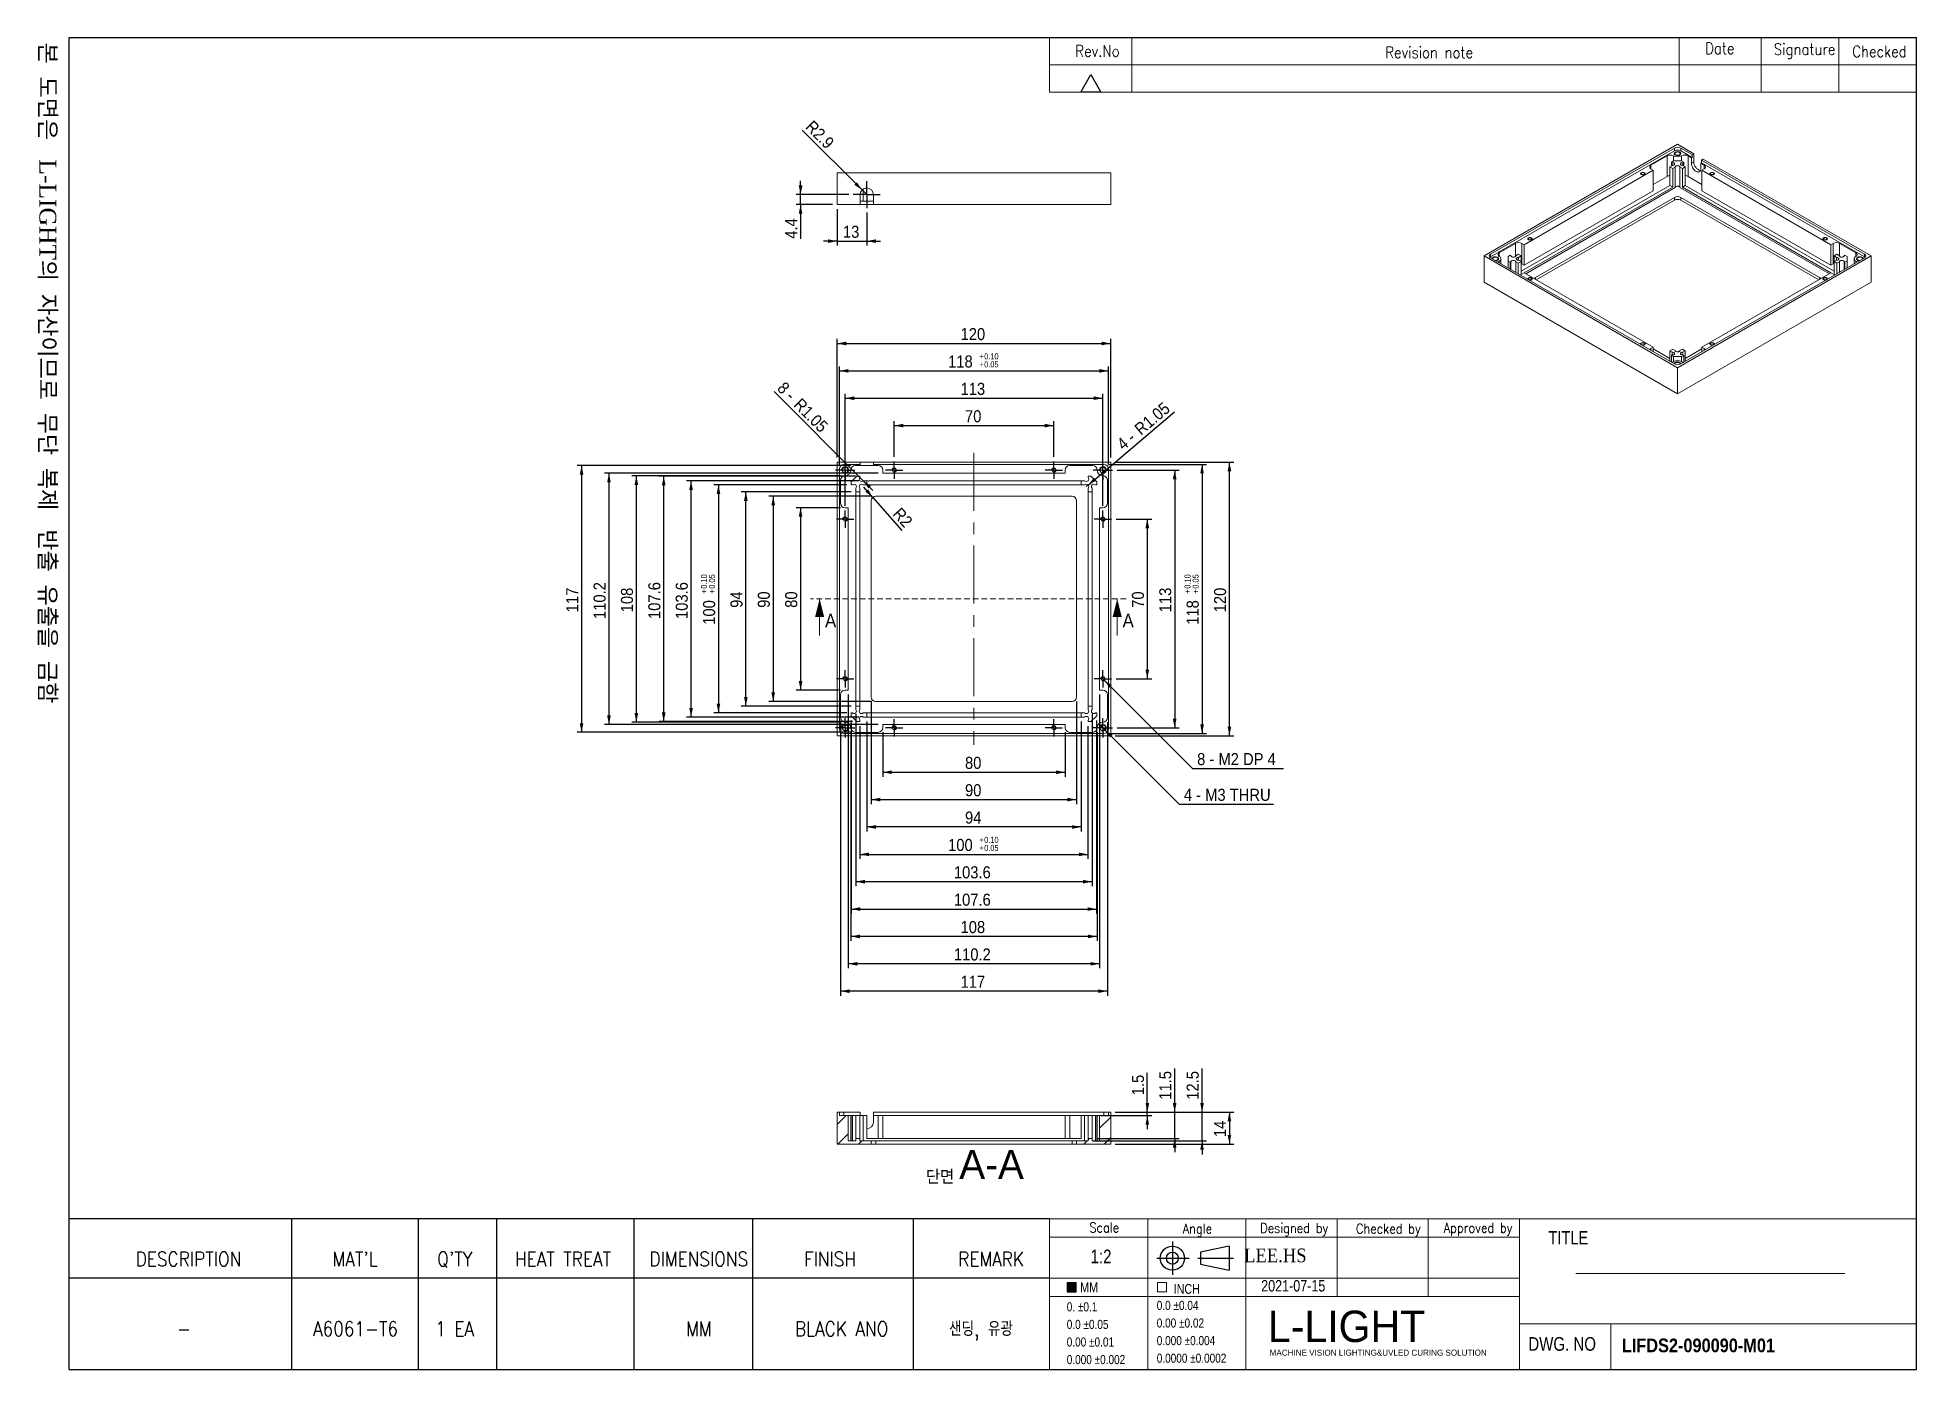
# Model space of a CAD drawing. Header units: millimetres. Extents: x 10 to 834, y 2 to 586.
import ezdxf

# ---------------------------------------------------------------- set-up
doc = ezdxf.new("R2010")
doc.units = ezdxf.units.MM
doc.header["$LTSCALE"] = 2
doc.linetypes.add('CENTERX2', pattern=[20.32, 12.7, -2.54, 2.54, -2.54])
doc.linetypes.add('HIDDEN', pattern=[1.905, 1.27, -0.635])
doc.layers.add('DIM', color=7, linetype='Continuous')
doc.layers.add('FORMAT', color=7, linetype='Continuous')
doc.styles.add('SLDTEXTSTYLE0', font='GOTHIC.TTF', dxfattribs={"width": 0.8217})
doc.styles.add('SLDTEXTSTYLE1', font='RomanD', dxfattribs={"width": 0.855})
doc.styles.add('SLDTEXTSTYLE10', font='GOTHIC.TTF', dxfattribs={"width": 0.913, "bigfont": 'bigfont'})
doc.styles.add('SLDTEXTSTYLE11', font='센츄리 고딕')
doc.styles.add('SLDTEXTSTYLE2', font='RomanD', dxfattribs={"width": 0.855})
doc.styles.add('SLDTEXTSTYLE3', font='RomanD', dxfattribs={"width": 0.855, "bigfont": 'bigfont'})
doc.styles.add('SLDTEXTSTYLE4', font='ARIALBD.TTF', dxfattribs={"width": 0.8532})
doc.styles.add('SLDTEXTSTYLE5', font='BATANG.TTC', dxfattribs={"width": 0.9})
doc.styles.add('SLDTEXTSTYLE6', font='H2MJRE.TTF')
doc.styles.add('SLDTEXTSTYLE7', font='David')
doc.styles.add('SLDTEXTSTYLE8', font='Dutch801 Rm BT', dxfattribs={"bigfont": 'bigfont'})
doc.styles.add('SLDTEXTSTYLE9', font='GOTHIC.TTF', dxfattribs={"width": 0.913})
doc.dimstyles.new('SLDDIMSTYLE0', dxfattribs={"dimtxt": 5.291667, "dimasz": 4, "dimexe": 0, "dimexo": 0.0625, "dimgap": 1.322917, "dimtad": 1, "dimrnd": 1e-09, "dimzin": 12, "dimdsep": 46, "dimtxsty": 'SLDTEXTSTYLE9', "dimsah": 1, "dimcen": 0.09, "dimadec": 0, "dimazin": 3, "dimtfac": 1, "dimtofl": 0, "dimtmove": 0, "dimatfit": 3, "dimfxl": 0, "dimfrac": 2, "dimtolj": 1, "dimtzin": 12, "dimarcsym": 0})
doc.dimstyles.new('SLDDIMSTYLE1', dxfattribs={"dimtxt": 5.291667, "dimasz": 4, "dimexe": 0, "dimexo": 0.0625, "dimgap": 1.322917, "dimtad": 1, "dimrnd": 1e-09, "dimzin": 12, "dimdsep": 46, "dimtxsty": 'SLDTEXTSTYLE9', "dimsah": 1, "dimcen": 0.09, "dimadec": 0, "dimazin": 3, "dimtol": 1, "dimtp": 0.1, "dimtm": -0.05, "dimtfac": 1, "dimtofl": 0, "dimtmove": 0, "dimatfit": 3, "dimfxl": 0, "dimfrac": 2, "dimtolj": 1, "dimtzin": 0, "dimarcsym": 0})
doc.dimstyles.new('SLDDIMSTYLE2', dxfattribs={"dimtxt": 5.291667, "dimasz": 4, "dimexe": 0, "dimexo": 0.0625, "dimgap": 1.322917, "dimtad": 1, "dimrnd": 1e-09, "dimzin": 12, "dimdsep": 46, "dimtxsty": 'SLDTEXTSTYLE9', "dimsah": 1, "dimcen": 0, "dimadec": 0, "dimazin": 3, "dimtfac": 1, "dimtofl": 0, "dimtmove": 1, "dimatfit": 3, "dimfxl": 0, "dimfrac": 2, "dimtolj": 1, "dimtzin": 12, "dimarcsym": 0})
doc.dimstyles.new('SLDDIMSTYLE3', dxfattribs={"dimtxt": 5.291667, "dimasz": 4, "dimexe": 0, "dimexo": 0.0625, "dimgap": 1.322917, "dimtad": 1, "dimrnd": 1e-09, "dimzin": 12, "dimdsep": 46, "dimtxsty": 'SLDTEXTSTYLE9', "dimsah": 1, "dimcen": 0, "dimadec": 0, "dimazin": 3, "dimtfac": 1, "dimtofl": 0, "dimtmove": 0, "dimatfit": 3, "dimfxl": 0, "dimfrac": 2, "dimtolj": 1, "dimtzin": 12, "dimarcsym": 0})
doc.dimstyles.new('SLDDIMSTYLE4', dxfattribs={"dimtxt": 5.291667, "dimasz": 4, "dimexe": 0, "dimexo": 0.0625, "dimgap": 1.322917, "dimtad": 0, "dimtih": 1, "dimtoh": 1, "dimdec": 6, "dimrnd": 1e-09, "dimzin": 12, "dimdsep": 46, "dimtxsty": 'SLDTEXTSTYLE9', "dimblk1": 'NONE', "dimsah": 1, "dimcen": 0, "dimadec": 0, "dimazin": 3, "dimtfac": 1, "dimtmove": 0, "dimatfit": 3, "dimldrblk": 'NONE', "dimfxl": 0, "dimfrac": 2, "dimtolj": 1, "dimtzin": 12, "dimarcsym": 0})
doc.dimstyles.new('SLDDIMSTYLE5', dxfattribs={"dimtxt": 5.291667, "dimasz": 4, "dimexe": 0, "dimexo": 0.0625, "dimgap": 1.322917, "dimtad": 1, "dimrnd": 1e-09, "dimzin": 12, "dimdsep": 46, "dimtxsty": 'SLDTEXTSTYLE9', "dimsah": 1, "dimcen": 0.09, "dimadec": 0, "dimazin": 3, "dimtfac": 1, "dimtmove": 0, "dimatfit": 0, "dimfxl": 0, "dimfrac": 2, "dimtolj": 1, "dimtzin": 12, "dimarcsym": 0})

msp = doc.modelspace()

# ---------------------------------------------------------------- texts
at = {"color": 7, "linetype": 'Continuous', "char_height": 6, "attachment_point": 1, "style": 'SLDTEXTSTYLE9'}
for insert in [(355.5537686, 333.3841805), (485.9953568, 333.3841805)]:
    msp.add_mtext('A', dxfattribs=dict(at, insert=insert))
at = {"layer": 'FORMAT', "insert": (18.5472926, 583.7695863), "char_height": 7.408333333, "attachment_point": 1, "rotation": 270, "style": 'SLDTEXTSTYLE8'}
msp.add_mtext('본  도면은   L-LIGHT의  자산이므로  무단  복제   반출  유출을  금함', dxfattribs=at)
at = {"layer": 'FORMAT'}
for s, insert, char_height, attachment_point, style in [('Rev.No', (474.9781989, 582.6007611), 5, 2, 'SLDTEXTSTYLE2'), ('Revision note', (620.3837127, 582.0031222), 5, 2, 'SLDTEXTSTYLE2'), ('Date', (747.7945004, 583.7714413), 5, 2, 'SLDTEXTSTYLE2'), ('Signature', (784.9818652, 583.3775675), 5, 2, 'SLDTEXTSTYLE2'), ('Checked', (817.7898189, 582.4246416), 5, 2, 'SLDTEXTSTYLE2'), ('Scale', (477.951993, 66.3593449), 4.28571429, 2, 'SLDTEXTSTYLE2'), ('Angle', (518.7847045, 65.8949723), 4.28571429, 2, 'SLDTEXTSTYLE2'), ('Designed by', (561.2528209, 66.1382533), 4.285714286, 2, 'SLDTEXTSTYLE2'), ('Checked by', (602.4965473, 65.8996903), 4.28571429, 2, 'SLDTEXTSTYLE2'), ('Approved by', (641.8332393, 66.2326378), 4.285714286, 2, 'SLDTEXTSTYLE2'), ('TITLE', (681.3932989, 62.6643111), 5.82083333, 2, 'SLDTEXTSTYLE0'), ('DESCRIPTION', (76.5025822, 53.5787573), 6.35, 2, 'SLDTEXTSTYLE1'), ("MAT'L", (149.5243112, 53.5787573), 6.35, 2, 'SLDTEXTSTYLE1'), ("Q'TY", (193.2106913, 53.5787573), 6.35, 2, 'SLDTEXTSTYLE1'), ('HEAT TREAT', (240.669925, 53.5787573), 6.35, 2, 'SLDTEXTSTYLE1'), ('DIMENSIONS', (300.2129277, 53.5787573), 6.35, 2, 'SLDTEXTSTYLE1'), ('FINISH', (357.7291704, 53.5787573), 6.35, 2, 'SLDTEXTSTYLE1'), ('REMARK', (428.3415614, 53.5787573), 6.35, 2, 'SLDTEXTSTYLE1'), ('1:2', (476.5480355, 54.5655734), 6, 2, 'SLDTEXTSTYLE0'), ('LEE.HS', (552.9554468, 55.0041245), 6, 2, 'SLDTEXTSTYLE5'), ('2021-07-15', (560.8129888, 41.1754327), 5, 2, 'SLDTEXTSTYLE0'), ('MM', (467.3956611, 40.1239774), 4.28571429, 1, 'SLDTEXTSTYLE0'), ('INCH', (508.3737662, 39.4464006), 4.28571429, 1, 'SLDTEXTSTYLE0'), ('0. ±0.1', (461.51305, 31.456869), 4, 1, 'SLDTEXTSTYLE0'), ('0.0 ±0.04', (500.9671133, 32.0714167), 4, 1, 'SLDTEXTSTYLE0'), ('L-LIGHT', (549.6876575, 27.7812088), 13.75833333, 1, 'SLDTEXTSTYLE6'), ('-', (74.5268078, 22.9910108), 6.35, 2, 'SLDTEXTSTYLE1'), ('A6061-T6', (149.7244376, 22.9910108), 6.35, 2, 'SLDTEXTSTYLE1'), ('1 EA', (193.1710038, 22.9910108), 6.35, 2, 'SLDTEXTSTYLE1'), (' MM', (298.3706454, 22.9910108), 6.35, 2, 'SLDTEXTSTYLE1'), ('BLACK ANO', (362.8386722, 22.9910108), 6.35, 2, 'SLDTEXTSTYLE1'), ('샌딩, 유광', (423.9206375, 22.9910108), 6.35, 2, 'SLDTEXTSTYLE3'), ('0.0 ±0.05', (461.51305, 23.7425833), 4, 1, 'SLDTEXTSTYLE0'), ('0.00 ±0.02', (500.9671133, 24.357131), 4, 1, 'SLDTEXTSTYLE0'), ('0.000 ±0.004', (500.9671133, 16.6428453), 4, 1, 'SLDTEXTSTYLE0'), ('0.00 ±0.01', (461.51305, 16.0282976), 4, 1, 'SLDTEXTSTYLE0'), ('0.000 ±0.002', (461.51305, 8.3140119), 4, 1, 'SLDTEXTSTYLE0'), ('0.0000 ±0.0002', (500.9671133, 8.9285596), 4, 1, 'SLDTEXTSTYLE0'), ('MACHINE VISION LIGHTING&UVLED CURING SOLUTION', (550.4877977, 10.6681935), 2.645833333, 1, 'SLDTEXTSTYLE7'), ('DWG. NO', (663.8607316, 16.1731104), 6, 1, 'SLDTEXTSTYLE0'), ('LIFDS2-090090-M01', (704.8435493, 15.532616), 6, 1, 'SLDTEXTSTYLE4')]:
    msp.add_mtext(s, dxfattribs=dict(at, insert=insert, char_height=char_height, attachment_point=attachment_point, style=style))

# ---------------------------------------------------------------- blocks, each defined once
blk = doc.blocks.new('SW_NOTE_0')
at = {"layer": 'FORMAT', "color": 0}
for p, q in [((0, 0), (4.4, 7.62)), ((8.8, 0), (0, 0)), ((4.4, 7.62), (8.8, 0))]:
    blk.add_line(p, q, dxfattribs=at)
blk = doc.blocks.new('_D')
at = {"layer": 'FORMAT'}
for p, q in [((385.83, 402.14), (385.83, 417.84)), ((385.83, 415.86), (455.83, 415.86)), ((455.83, 402.14), (455.83, 417.84))]:
    blk.add_line(p, q, dxfattribs=at)
for points in [[(385.83, 415.86), (389.83, 415.06), (389.83, 416.66)], [(455.83, 415.86), (451.83, 416.66), (451.83, 415.06)]]:
    blk.add_solid(points, dxfattribs=at)
at = {"layer": 'FORMAT', "insert": (416.92, 422.62), "char_height": 5.292, "attachment_point": 1, "style": 'SLDTEXTSTYLE9'}
blk.add_mtext('70', dxfattribs=at)
blk = doc.blocks.new('_D_1')
at = {"layer": 'FORMAT'}
for p, q in [((364.33, 380.64), (364.33, 429.84)), ((477.33, 380.64), (477.33, 429.84)), ((364.33, 427.86), (477.33, 427.86))]:
    blk.add_line(p, q, dxfattribs=at)
for points in [[(364.33, 427.86), (368.33, 427.06), (368.33, 428.66)], [(477.33, 427.86), (473.33, 428.66), (473.33, 427.06)]]:
    blk.add_solid(points, dxfattribs=at)
at = {"layer": 'FORMAT', "insert": (414.97, 434.62), "char_height": 5.292, "attachment_point": 1, "style": 'SLDTEXTSTYLE9'}
blk.add_mtext('113', dxfattribs=at)
blk = doc.blocks.new('_D_2')
at = {"layer": 'FORMAT'}
for p, q in [((361.83, 398.84), (361.83, 441.84)), ((361.83, 439.86), (479.83, 439.86)), ((479.83, 398.84), (479.83, 441.84))]:
    blk.add_line(p, q, dxfattribs=at)
for points in [[(361.83, 439.86), (365.83, 439.06), (365.83, 440.66)], [(479.83, 439.86), (475.83, 440.66), (475.83, 439.06)]]:
    blk.add_solid(points, dxfattribs=at)
at = {"layer": 'FORMAT', "attachment_point": 1, "style": 'SLDTEXTSTYLE9'}
for s, insert, char_height in [('118', (409.51, 446.62), 5.292), ('+', (423.19, 447.54), 2.65), ('0.10', (425.32, 447.54), 2.646), ('+', (423.19, 444.02), 2.65), ('0.05', (425.32, 444.02), 2.646)]:
    blk.add_mtext(s, dxfattribs=dict(at, insert=insert, char_height=char_height))
blk = doc.blocks.new('_D_3')
at = {"layer": 'FORMAT'}
for p, q in [((360.83, 401.84), (360.83, 453.84)), ((480.83, 401.84), (480.83, 453.84)), ((360.83, 451.86), (480.83, 451.86))]:
    blk.add_line(p, q, dxfattribs=at)
for points in [[(360.83, 451.86), (364.83, 451.06), (364.83, 452.66)], [(480.83, 451.86), (476.83, 452.66), (476.83, 451.06)]]:
    blk.add_solid(points, dxfattribs=at)
at = {"layer": 'FORMAT', "insert": (414.97, 458.62), "char_height": 5.292, "attachment_point": 1, "style": 'SLDTEXTSTYLE9'}
blk.add_mtext('120', dxfattribs=at)
blk = doc.blocks.new('_D_4')
at = {"layer": 'FORMAT'}
for p, q in [((380.83, 281.38), (380.83, 261.88)), ((460.83, 281.38), (460.83, 261.88)), ((380.83, 263.86), (460.83, 263.86))]:
    blk.add_line(p, q, dxfattribs=at)
for points in [[(380.83, 263.86), (384.83, 263.06), (384.83, 264.66)], [(460.83, 263.86), (456.83, 264.66), (456.83, 263.06)]]:
    blk.add_solid(points, dxfattribs=at)
at = {"layer": 'FORMAT', "insert": (416.92, 270.62), "char_height": 5.292, "attachment_point": 1, "style": 'SLDTEXTSTYLE9'}
blk.add_mtext('80', dxfattribs=at)
blk = doc.blocks.new('_D_5')
at = {"layer": 'FORMAT'}
for p, q in [((375.83, 294.88), (375.83, 249.88)), ((465.83, 294.88), (465.83, 249.88)), ((375.83, 251.86), (465.83, 251.86))]:
    blk.add_line(p, q, dxfattribs=at)
for points in [[(375.83, 251.86), (379.83, 251.06), (379.83, 252.66)], [(465.83, 251.86), (461.83, 252.66), (461.83, 251.06)]]:
    blk.add_solid(points, dxfattribs=at)
at = {"layer": 'FORMAT', "insert": (416.92, 258.62), "char_height": 5.292, "attachment_point": 1, "style": 'SLDTEXTSTYLE9'}
blk.add_mtext('90', dxfattribs=at)
blk = doc.blocks.new('_D_6')
at = {"layer": 'FORMAT'}
for p, q in [((373.83, 286.08), (373.83, 237.88)), ((467.83, 286.08), (467.83, 237.88)), ((467.83, 239.86), (373.83, 239.86))]:
    blk.add_line(p, q, dxfattribs=at)
for points in [[(373.83, 239.86), (377.83, 239.06), (377.83, 240.66)], [(467.83, 239.86), (463.83, 240.66), (463.83, 239.06)]]:
    blk.add_solid(points, dxfattribs=at)
at = {"layer": 'FORMAT', "insert": (416.92, 246.62), "char_height": 5.292, "attachment_point": 1, "style": 'SLDTEXTSTYLE9'}
blk.add_mtext('94', dxfattribs=at)
blk = doc.blocks.new('_D_7')
at = {"layer": 'FORMAT'}
for p, q in [((370.83, 284.08), (370.83, 225.88)), ((470.83, 284.08), (470.83, 225.88)), ((370.83, 227.86), (470.83, 227.86))]:
    blk.add_line(p, q, dxfattribs=at)
for points in [[(370.83, 227.86), (374.83, 227.06), (374.83, 228.66)], [(470.83, 227.86), (466.83, 228.66), (466.83, 227.06)]]:
    blk.add_solid(points, dxfattribs=at)
at = {"layer": 'FORMAT', "attachment_point": 1, "style": 'SLDTEXTSTYLE9'}
for s, insert, char_height in [('100', (409.51, 234.62), 5.292), ('+', (423.19, 235.54), 2.65), ('+', (423.19, 232.02), 2.65), ('0.10', (425.32, 235.54), 2.646), ('0.05', (425.32, 232.02), 2.646)]:
    blk.add_mtext(s, dxfattribs=dict(at, insert=insert, char_height=char_height))
blk = doc.blocks.new('_D_8')
at = {"layer": 'FORMAT'}
for p, q in [((369.03, 289.36), (369.03, 213.88)), ((472.63, 289.36), (472.63, 213.88)), ((472.63, 215.86), (369.03, 215.86))]:
    blk.add_line(p, q, dxfattribs=at)
for points in [[(369.03, 215.86), (373.03, 215.06), (373.03, 216.66)], [(472.63, 215.86), (468.63, 216.66), (468.63, 215.06)]]:
    blk.add_solid(points, dxfattribs=at)
at = {"layer": 'FORMAT', "insert": (412.04, 222.62), "char_height": 5.292, "attachment_point": 1, "style": 'SLDTEXTSTYLE9'}
blk.add_mtext('103.6', dxfattribs=at)
blk = doc.blocks.new('_D_9')
at = {"layer": 'FORMAT'}
for p, q in [((367.03, 286.58), (367.03, 201.88)), ((474.63, 286.58), (474.63, 201.88)), ((367.03, 203.86), (474.63, 203.86))]:
    blk.add_line(p, q, dxfattribs=at)
for points in [[(367.03, 203.86), (371.03, 203.06), (371.03, 204.66)], [(474.63, 203.86), (470.63, 204.66), (470.63, 203.06)]]:
    blk.add_solid(points, dxfattribs=at)
at = {"layer": 'FORMAT', "insert": (412.04, 210.62), "char_height": 5.292, "attachment_point": 1, "style": 'SLDTEXTSTYLE9'}
blk.add_mtext('107.6', dxfattribs=at)
blk = doc.blocks.new('_D_10')
at = {"layer": 'FORMAT'}
for p, q in [((366.83, 281.38), (366.83, 189.88)), ((474.83, 281.38), (474.83, 189.88)), ((474.83, 191.86), (366.83, 191.86))]:
    blk.add_line(p, q, dxfattribs=at)
for points in [[(366.83, 191.86), (370.83, 191.06), (370.83, 192.66)], [(474.83, 191.86), (470.83, 192.66), (470.83, 191.06)]]:
    blk.add_solid(points, dxfattribs=at)
at = {"layer": 'FORMAT', "insert": (414.97, 198.62), "char_height": 5.292, "attachment_point": 1, "style": 'SLDTEXTSTYLE9'}
blk.add_mtext('108', dxfattribs=at)
blk = doc.blocks.new('_D_11')
at = {"layer": 'FORMAT'}
for p, q in [((365.73, 297.88), (365.73, 177.88)), ((475.93, 297.88), (475.93, 177.88)), ((475.93, 179.86), (365.73, 179.86))]:
    blk.add_line(p, q, dxfattribs=at)
for points in [[(365.73, 179.86), (369.73, 179.06), (369.73, 180.66)], [(475.93, 179.86), (471.93, 180.66), (471.93, 179.06)]]:
    blk.add_solid(points, dxfattribs=at)
at = {"layer": 'FORMAT', "insert": (412.04, 186.62), "char_height": 5.292, "attachment_point": 1, "style": 'SLDTEXTSTYLE9'}
blk.add_mtext('110.2', dxfattribs=at)
blk = doc.blocks.new('_D_12')
at = {"layer": 'FORMAT'}
for p, q in [((362.33, 285.88), (362.33, 165.88)), ((479.33, 285.88), (479.33, 165.88)), ((479.33, 167.86), (362.33, 167.86))]:
    blk.add_line(p, q, dxfattribs=at)
for points in [[(362.33, 167.86), (366.33, 167.06), (366.33, 168.66)], [(479.33, 167.86), (475.33, 168.66), (475.33, 167.06)]]:
    blk.add_solid(points, dxfattribs=at)
at = {"layer": 'FORMAT', "insert": (414.97, 174.62), "char_height": 5.292, "attachment_point": 1, "style": 'SLDTEXTSTYLE9'}
blk.add_mtext('117', dxfattribs=at)
blk = doc.blocks.new('_D_13')
at = {"layer": 'FORMAT'}
for p, q in [((483.11, 374.86), (498.81, 374.86)), ((496.83, 374.86), (496.83, 304.86)), ((483.11, 304.86), (498.81, 304.86))]:
    blk.add_line(p, q, dxfattribs=at)
for points in [[(496.83, 374.86), (496.03, 370.86), (497.63, 370.86)], [(496.83, 304.86), (497.63, 308.86), (496.03, 308.86)]]:
    blk.add_solid(points, dxfattribs=at)
at = {"layer": 'FORMAT', "insert": (490.07, 335.95), "char_height": 5.292, "attachment_point": 1, "rotation": 90, "style": 'SLDTEXTSTYLE9'}
blk.add_mtext('70', dxfattribs=at)
blk = doc.blocks.new('_D_14')
at = {"layer": 'FORMAT'}
for p, q in [((479.81, 398.86), (522.81, 398.86)), ((520.83, 398.86), (520.83, 280.86)), ((479.81, 280.86), (522.81, 280.86))]:
    blk.add_line(p, q, dxfattribs=at)
for points in [[(520.83, 398.86), (520.03, 394.86), (521.63, 394.86)], [(520.83, 280.86), (521.63, 284.86), (520.03, 284.86)]]:
    blk.add_solid(points, dxfattribs=at)
at = {"layer": 'FORMAT', "attachment_point": 1, "rotation": 90, "style": 'SLDTEXTSTYLE9'}
for s, insert, char_height in [('0.10', (513.15, 344.35), 2.646), ('0.05', (516.67, 344.35), 2.646), ('+', (513.15, 342.21), 2.65), ('118', (514.07, 328.53), 5.292), ('+', (516.67, 342.21), 2.65)]:
    blk.add_mtext(s, dxfattribs=dict(at, insert=insert, char_height=char_height))
blk = doc.blocks.new('_D_15')
at = {"layer": 'FORMAT'}
for p, q in [((482.81, 399.86), (534.81, 399.86)), ((532.83, 279.86), (532.83, 399.86)), ((482.81, 279.86), (534.81, 279.86))]:
    blk.add_line(p, q, dxfattribs=at)
for points in [[(532.83, 399.86), (532.03, 395.86), (533.63, 395.86)], [(532.83, 279.86), (533.63, 283.86), (532.03, 283.86)]]:
    blk.add_solid(points, dxfattribs=at)
at = {"layer": 'FORMAT', "insert": (526.07, 333.99), "char_height": 5.292, "attachment_point": 1, "rotation": 90, "style": 'SLDTEXTSTYLE9'}
blk.add_mtext('120', dxfattribs=at)
blk = doc.blocks.new('_D_16')
at = {"layer": 'FORMAT'}
for p, q in [((362.35, 379.86), (342.85, 379.86)), ((344.83, 379.86), (344.83, 299.86)), ((362.35, 299.86), (342.85, 299.86))]:
    blk.add_line(p, q, dxfattribs=at)
for points in [[(344.83, 379.86), (344.03, 375.86), (345.63, 375.86)], [(344.83, 299.86), (345.63, 303.86), (344.03, 303.86)]]:
    blk.add_solid(points, dxfattribs=at)
at = {"layer": 'FORMAT', "insert": (338.07, 335.95), "char_height": 5.292, "attachment_point": 1, "rotation": 90, "style": 'SLDTEXTSTYLE9'}
blk.add_mtext('80', dxfattribs=at)
blk = doc.blocks.new('_D_17')
at = {"layer": 'FORMAT'}
for p, q in [((375.85, 384.86), (330.85, 384.86)), ((332.83, 384.86), (332.83, 294.86)), ((375.85, 294.86), (330.85, 294.86))]:
    blk.add_line(p, q, dxfattribs=at)
for points in [[(332.83, 384.86), (332.03, 380.86), (333.63, 380.86)], [(332.83, 294.86), (333.63, 298.86), (332.03, 298.86)]]:
    blk.add_solid(points, dxfattribs=at)
at = {"layer": 'FORMAT', "insert": (326.07, 335.95), "char_height": 5.292, "attachment_point": 1, "rotation": 90, "style": 'SLDTEXTSTYLE9'}
blk.add_mtext('90', dxfattribs=at)
blk = doc.blocks.new('_D_18')
at = {"layer": 'FORMAT'}
for p, q in [((367.05, 386.86), (318.85, 386.86)), ((320.83, 292.86), (320.83, 386.86)), ((367.05, 292.86), (318.85, 292.86))]:
    blk.add_line(p, q, dxfattribs=at)
for points in [[(320.83, 386.86), (320.03, 382.86), (321.63, 382.86)], [(320.83, 292.86), (321.63, 296.86), (320.03, 296.86)]]:
    blk.add_solid(points, dxfattribs=at)
at = {"layer": 'FORMAT', "insert": (314.07, 335.95), "char_height": 5.292, "attachment_point": 1, "rotation": 90, "style": 'SLDTEXTSTYLE9'}
blk.add_mtext('94', dxfattribs=at)
blk = doc.blocks.new('_D_19')
at = {"layer": 'FORMAT'}
for p, q in [((365.05, 389.86), (306.85, 389.86)), ((308.83, 389.86), (308.83, 289.86)), ((365.05, 289.86), (306.85, 289.86))]:
    blk.add_line(p, q, dxfattribs=at)
for points in [[(308.83, 389.86), (308.03, 385.86), (309.63, 385.86)], [(308.83, 289.86), (309.63, 293.86), (308.03, 293.86)]]:
    blk.add_solid(points, dxfattribs=at)
at = {"layer": 'FORMAT', "attachment_point": 1, "rotation": 90, "style": 'SLDTEXTSTYLE9'}
for s, insert, char_height in [('0.10', (301.15, 344.35), 2.646), ('0.05', (304.67, 344.35), 2.646), ('+', (301.15, 342.21), 2.65), ('100', (302.07, 328.53), 5.292), ('+', (304.67, 342.21), 2.65)]:
    blk.add_mtext(s, dxfattribs=dict(at, insert=insert, char_height=char_height))
blk = doc.blocks.new('_D_20')
at = {"layer": 'FORMAT'}
for p, q in [((368.85, 393.66), (282.85, 393.66)), ((284.83, 286.06), (284.83, 393.66)), ((367.55, 286.06), (282.85, 286.06))]:
    blk.add_line(p, q, dxfattribs=at)
for points in [[(284.83, 393.66), (284.03, 389.66), (285.63, 389.66)], [(284.83, 286.06), (285.63, 290.06), (284.03, 290.06)]]:
    blk.add_solid(points, dxfattribs=at)
at = {"layer": 'FORMAT', "insert": (278.07, 331.06), "char_height": 5.292, "attachment_point": 1, "rotation": 90, "style": 'SLDTEXTSTYLE9'}
blk.add_mtext('107.6', dxfattribs=at)
blk = doc.blocks.new('_D_21')
at = {"layer": 'FORMAT'}
for p, q in [((362.35, 393.86), (270.85, 393.86)), ((272.83, 285.86), (272.83, 393.86)), ((362.35, 285.86), (270.85, 285.86))]:
    blk.add_line(p, q, dxfattribs=at)
for points in [[(272.83, 393.86), (272.03, 389.86), (273.63, 389.86)], [(272.83, 285.86), (273.63, 289.86), (272.03, 289.86)]]:
    blk.add_solid(points, dxfattribs=at)
at = {"layer": 'FORMAT', "insert": (266.07, 333.99), "char_height": 5.292, "attachment_point": 1, "rotation": 90, "style": 'SLDTEXTSTYLE9'}
blk.add_mtext('108', dxfattribs=at)
blk = doc.blocks.new('_D_22')
at = {"layer": 'FORMAT'}
for p, q in [((378.85, 394.96), (258.85, 394.96)), ((260.83, 394.96), (260.83, 284.76)), ((378.85, 284.76), (258.85, 284.76))]:
    blk.add_line(p, q, dxfattribs=at)
for points in [[(260.83, 394.96), (260.03, 390.96), (261.63, 390.96)], [(260.83, 284.76), (261.63, 288.76), (260.03, 288.76)]]:
    blk.add_solid(points, dxfattribs=at)
at = {"layer": 'FORMAT', "insert": (254.07, 331.06), "char_height": 5.292, "attachment_point": 1, "rotation": 90, "style": 'SLDTEXTSTYLE9'}
blk.add_mtext('110.2', dxfattribs=at)
blk = doc.blocks.new('_D_23')
at = {"layer": 'FORMAT'}
for p, q in [((370.34, 391.66), (294.85, 391.66)), ((296.83, 288.06), (296.83, 391.66)), ((370.34, 288.06), (294.85, 288.06))]:
    blk.add_line(p, q, dxfattribs=at)
for points in [[(296.83, 391.66), (296.03, 387.66), (297.63, 387.66)], [(296.83, 288.06), (297.63, 292.06), (296.03, 292.06)]]:
    blk.add_solid(points, dxfattribs=at)
at = {"layer": 'FORMAT', "insert": (290.07, 331.06), "char_height": 5.292, "attachment_point": 1, "rotation": 90, "style": 'SLDTEXTSTYLE9'}
blk.add_mtext('103.6', dxfattribs=at)
blk = doc.blocks.new('_D_24')
at = {"layer": 'FORMAT'}
for p, q in [((366.85, 398.36), (246.85, 398.36)), ((248.83, 398.36), (248.83, 281.36)), ((366.85, 281.36), (246.85, 281.36))]:
    blk.add_line(p, q, dxfattribs=at)
for points in [[(248.83, 398.36), (248.03, 394.36), (249.63, 394.36)], [(248.83, 281.36), (249.63, 285.36), (248.03, 285.36)]]:
    blk.add_solid(points, dxfattribs=at)
at = {"layer": 'FORMAT', "insert": (242.07, 333.99), "char_height": 5.292, "attachment_point": 1, "rotation": 90, "style": 'SLDTEXTSTYLE9'}
blk.add_mtext('117', dxfattribs=at)
blk = doc.blocks.new('_D_25')
at = {"layer": 'FORMAT'}
for q in [(372.55, 388.86), (389.26, 369.8)]:
    blk.add_line((376.5, 384.35), q, dxfattribs=at)
blk.add_solid([(376.5, 384.35), (374.47, 387.88), (373.26, 386.83)], dxfattribs=at)
at = {"layer": 'FORMAT', "insert": (388.84, 380.41), "char_height": 5.292, "attachment_point": 1, "rotation": 311.78134, "style": 'SLDTEXTSTYLE9'}
blk.add_mtext('R2', dxfattribs=at)
blk = doc.blocks.new('_D_26')
at = {"layer": 'FORMAT'}
for q in [(333.19, 430.75), (376.56, 387.42)]:
    blk.add_line((372.32, 391.66), q, dxfattribs=at)
blk.add_solid([(372.32, 391.66), (374.58, 388.26), (375.71, 389.4)], dxfattribs=at)
at = {"layer": 'FORMAT', "char_height": 5.292, "attachment_point": 1, "rotation": 315, "style": 'SLDTEXTSTYLE9'}
for s, insert in [('8 - ', (337.97, 435.53)), ('R1.05', (345.15, 428.35))]:
    blk.add_mtext(s, dxfattribs=dict(at, insert=insert))
blk = doc.blocks.new('_D_27')
at = {"layer": 'FORMAT'}
for q in [(508.72, 421.86), (470.09, 389.11)]:
    blk.add_line((470.89, 389.79), q, dxfattribs=at)
blk.add_solid([(470.89, 389.79), (474.46, 391.77), (473.43, 392.99)], dxfattribs=at)
at = {"layer": 'FORMAT', "char_height": 5.292, "attachment_point": 1, "rotation": 40.29065, "style": 'SLDTEXTSTYLE9'}
for s, insert in [('R1.05', (490.66, 415.38)), ('4 - ', (482.92, 408.81))]:
    blk.add_mtext(s, dxfattribs=dict(at, insert=insert))
blk = doc.blocks.new('_D_28')
at = {"layer": 'FORMAT'}
for p, q in [((476.45, 284.24), (478.22, 282.47)), ((478.22, 282.47), (510.85, 249.84)), ((510.85, 249.84), (552.08, 249.84))]:
    blk.add_line(p, q, dxfattribs=at)
blk.add_solid([(478.22, 282.47), (480.48, 279.08), (481.61, 280.21)], dxfattribs=at)
at = {"layer": 'FORMAT', "insert": (512.85, 256.6), "char_height": 5.2917, "attachment_point": 1, "style": 'SLDTEXTSTYLE9'}
blk.add_mtext('4 - M3 THRU', dxfattribs=at)
blk = doc.blocks.new('_NONE')
blk = doc.blocks.new('_D_29')
at = {"layer": 'FORMAT'}
for p, q in [((476.77, 305.42), (477.9, 304.29)), ((477.9, 304.29), (516.68, 265.51)), ((516.68, 265.51), (556.47, 265.51))]:
    blk.add_line(p, q, dxfattribs=at)
blk.add_solid([(477.9, 304.29), (480.16, 300.9), (481.29, 302.03)], dxfattribs=at)
at = {"layer": 'FORMAT', "insert": (518.68, 272.27), "char_height": 5.2917, "attachment_point": 1, "style": 'SLDTEXTSTYLE9'}
blk.add_mtext('8 - M2 DP 4', dxfattribs=at)
blk = doc.blocks.new('_D_30')
at = {"layer": 'FORMAT'}
for p, q in [((483.56, 396.36), (510.81, 396.36)), ((508.83, 396.36), (508.83, 283.36)), ((483.56, 283.36), (510.81, 283.36))]:
    blk.add_line(p, q, dxfattribs=at)
for points in [[(508.83, 396.36), (508.03, 392.36), (509.63, 392.36)], [(508.83, 283.36), (509.63, 287.36), (508.03, 287.36)]]:
    blk.add_solid(points, dxfattribs=at)
at = {"layer": 'FORMAT', "insert": (502.07, 333.99), "char_height": 5.292, "attachment_point": 1, "rotation": 90, "style": 'SLDTEXTSTYLE9'}
blk.add_mtext('113', dxfattribs=at)
blk = doc.blocks.new('SW_CENTERMARKSYMBOL_0')
at = {"layer": 'FORMAT', "color": 0}
for p, q in [((-3, 0), (-4.25, 0)), ((0, 0), (-3, 0)), ((0, 3), (0, 4.25)), ((0, 0), (0, 3)), ((0, 0), (0, -3)), ((0, 0), (3, 0)), ((3, 0), (4.25, 0)), ((0, -3), (0, -4.25))]:
    blk.add_line(p, q, dxfattribs=at)
blk = doc.blocks.new('SW_CENTERMARKSYMBOL_1')
at = {"layer": 'FORMAT', "color": 0}
for p, q in [((-3, 0), (-4.25, 0)), ((0, 0), (-3, 0)), ((0, 3), (0, 4.25)), ((0, 0), (0, 3)), ((0, 0), (0, -3)), ((0, 0), (3, 0)), ((3, 0), (4.25, 0)), ((0, -3), (0, -4.25))]:
    blk.add_line(p, q, dxfattribs=at)
blk = doc.blocks.new('SW_CENTERMARKSYMBOL_2')
at = {"layer": 'FORMAT', "color": 0}
for p, q in [((-3, 0), (-4.25, 0)), ((0, 0), (-3, 0)), ((0, 3), (0, 4.25)), ((0, 0), (0, 3)), ((0, 0), (0, -3)), ((0, 0), (3, 0)), ((3, 0), (4.25, 0)), ((0, -3), (0, -4.25))]:
    blk.add_line(p, q, dxfattribs=at)
blk = doc.blocks.new('SW_CENTERMARKSYMBOL_3')
at = {"layer": 'FORMAT', "color": 0}
for p, q in [((-3, 0), (-4.25, 0)), ((0, 0), (-3, 0)), ((0, 3), (0, 4.25)), ((0, 0), (0, 3)), ((0, 0), (0, -3)), ((0, 0), (3, 0)), ((3, 0), (4.25, 0)), ((0, -3), (0, -4.25))]:
    blk.add_line(p, q, dxfattribs=at)
blk = doc.blocks.new('SW_CENTERMARKSYMBOL_4')
at = {"layer": 'FORMAT', "color": 0}
for p, q in [((-3, 0), (-3.8, 0)), ((0, 0), (-3, 0)), ((0, 3), (0, 3.8)), ((0, 0), (0, 3)), ((0, 0), (0, -3)), ((0, 0), (3, 0)), ((3, 0), (3.8, 0)), ((0, -3), (0, -3.8))]:
    blk.add_line(p, q, dxfattribs=at)
blk = doc.blocks.new('SW_CENTERMARKSYMBOL_5')
at = {"layer": 'FORMAT', "color": 0}
for p, q in [((-3, 0), (-3.8, 0)), ((0, 0), (-3, 0)), ((0, 3), (0, 3.8)), ((0, 0), (0, 3)), ((0, 0), (0, -3)), ((0, 0), (3, 0)), ((3, 0), (3.8, 0)), ((0, -3), (0, -3.8))]:
    blk.add_line(p, q, dxfattribs=at)
blk = doc.blocks.new('SW_CENTERMARKSYMBOL_6')
at = {"layer": 'FORMAT', "color": 0}
for p, q in [((-3, 0), (-3.8, 0)), ((0, 0), (-3, 0)), ((0, 3), (0, 3.8)), ((0, 0), (0, 3)), ((0, 0), (0, -3)), ((0, 0), (3, 0)), ((3, 0), (3.8, 0)), ((0, -3), (0, -3.8))]:
    blk.add_line(p, q, dxfattribs=at)
blk = doc.blocks.new('SW_CENTERMARKSYMBOL_7')
at = {"layer": 'FORMAT', "color": 0}
for p, q in [((-3, 0), (-3.8, 0)), ((0, 0), (-3, 0)), ((0, 3), (0, 3.8)), ((0, 0), (0, 3)), ((0, 0), (0, -3)), ((0, 0), (3, 0)), ((3, 0), (3.8, 0)), ((0, -3), (0, -3.8))]:
    blk.add_line(p, q, dxfattribs=at)
blk = doc.blocks.new('SW_CENTERMARKSYMBOL_8')
at = {"layer": 'FORMAT', "color": 0}
for p, q in [((-3, 0), (-3.8, 0)), ((0, 0), (-3, 0)), ((0, 3), (0, 3.8)), ((0, 0), (0, 3)), ((0, 0), (0, -3)), ((0, 0), (3, 0)), ((3, 0), (3.8, 0)), ((0, -3), (0, -3.8))]:
    blk.add_line(p, q, dxfattribs=at)
blk = doc.blocks.new('SW_CENTERMARKSYMBOL_9')
at = {"layer": 'FORMAT', "color": 0}
for p, q in [((-3, 0), (-3.8, 0)), ((0, 0), (-3, 0)), ((0, 3), (0, 3.8)), ((0, 0), (0, 3)), ((0, 0), (0, -3)), ((0, 0), (3, 0)), ((3, 0), (3.8, 0)), ((0, -3), (0, -3.8))]:
    blk.add_line(p, q, dxfattribs=at)
blk = doc.blocks.new('SW_CENTERMARKSYMBOL_10')
at = {"layer": 'FORMAT', "color": 0}
for p, q in [((-3, 0), (-3.8, 0)), ((0, 0), (-3, 0)), ((0, 3), (0, 3.8)), ((0, 0), (0, 3)), ((0, 0), (0, -3)), ((0, 0), (3, 0)), ((3, 0), (3.8, 0)), ((0, -3), (0, -3.8))]:
    blk.add_line(p, q, dxfattribs=at)
blk = doc.blocks.new('SW_CENTERMARKSYMBOL_11')
at = {"layer": 'FORMAT', "color": 0}
for p, q in [((-3, 0), (-3.8, 0)), ((0, 0), (-3, 0)), ((0, 3), (0, 3.8)), ((0, 0), (0, 3)), ((0, 0), (0, -3)), ((0, 0), (3, 0)), ((3, 0), (3.8, 0)), ((0, -3), (0, -3.8))]:
    blk.add_line(p, q, dxfattribs=at)
blk = doc.blocks.new('_D_31')
at = {"layer": 'FORMAT'}
for p, q in [((496.83, 114.8), (496.83, 131.99)), ((476.61, 113.3), (498.81, 113.3)), ((482.81, 114.8), (498.81, 114.8)), ((496.83, 113.3), (496.83, 114.8)), ((496.83, 113.3), (496.83, 107.3))]:
    blk.add_line(p, q, dxfattribs=at)
for points in [[(496.83, 114.8), (497.63, 118.8), (496.03, 118.8)], [(496.83, 113.3), (496.03, 109.3), (497.63, 109.3)]]:
    blk.add_solid(points, dxfattribs=at)
at = {"layer": 'FORMAT', "insert": (490.07, 122.22), "char_height": 5.292, "attachment_point": 1, "rotation": 90, "style": 'SLDTEXTSTYLE9'}
blk.add_mtext('1.5', dxfattribs=at)
blk = doc.blocks.new('_D_32')
at = {"layer": 'FORMAT'}
for p, q in [((508.83, 114.8), (508.83, 133.94)), ((482.81, 114.8), (510.81, 114.8)), ((508.83, 103.3), (508.83, 114.8)), ((474.61, 103.3), (510.81, 103.3)), ((508.83, 103.3), (508.83, 97.3))]:
    blk.add_line(p, q, dxfattribs=at)
for points in [[(508.83, 114.8), (509.63, 118.8), (508.03, 118.8)], [(508.83, 103.3), (508.03, 99.3), (509.63, 99.3)]]:
    blk.add_solid(points, dxfattribs=at)
at = {"layer": 'FORMAT', "insert": (502.07, 120.26), "char_height": 5.292, "attachment_point": 1, "rotation": 90, "style": 'SLDTEXTSTYLE9'}
blk.add_mtext('11.5', dxfattribs=at)
blk = doc.blocks.new('_D_33')
at = {"layer": 'FORMAT'}
for p, q in [((520.83, 114.8), (520.83, 133.94)), ((482.81, 114.8), (522.81, 114.8)), ((520.83, 102.3), (520.83, 114.8)), ((473.12, 102.3), (522.81, 102.3)), ((520.83, 102.3), (520.83, 96.3))]:
    blk.add_line(p, q, dxfattribs=at)
for points in [[(520.83, 114.8), (521.63, 118.8), (520.03, 118.8)], [(520.83, 102.3), (520.03, 98.3), (521.63, 98.3)]]:
    blk.add_solid(points, dxfattribs=at)
at = {"layer": 'FORMAT', "insert": (514.07, 120.26), "char_height": 5.292, "attachment_point": 1, "rotation": 90, "style": 'SLDTEXTSTYLE9'}
blk.add_mtext('12.5', dxfattribs=at)
blk = doc.blocks.new('_D_34')
at = {"layer": 'FORMAT'}
for p, q in [((482.81, 114.8), (534.81, 114.8)), ((532.83, 114.8), (532.83, 100.8)), ((482.81, 100.8), (534.81, 100.8))]:
    blk.add_line(p, q, dxfattribs=at)
for points in [[(532.83, 114.8), (532.03, 110.8), (533.63, 110.8)], [(532.83, 100.8), (533.63, 104.8), (532.03, 104.8)]]:
    blk.add_solid(points, dxfattribs=at)
at = {"layer": 'FORMAT', "insert": (526.07, 103.89), "char_height": 5.292, "attachment_point": 1, "rotation": 90, "style": 'SLDTEXTSTYLE9'}
blk.add_mtext('14', dxfattribs=at)
blk = doc.blocks.new('SW_NOTE_1')
at = {"layer": 'FORMAT', "color": 0, "attachment_point": 2}
for s, insert, char_height, style in [('A-A', (29.32, 15.85), 12.7, 'SLDTEXTSTYLE11'), ('단면 ', (6.75, 6.9), 5.4, 'SLDTEXTSTYLE10')]:
    blk.add_mtext(s, dxfattribs=dict(at, insert=insert, char_height=char_height, style=style))
blk = doc.blocks.new('_D_35')
at = {"layer": 'FORMAT'}
for p, q in [((344.83, 517.14), (344.83, 523.14)), ((365.95, 517.14), (342.85, 517.14)), ((358.85, 512.74), (342.85, 512.74)), ((344.83, 512.74), (344.83, 517.14)), ((344.83, 512.74), (344.83, 497.79))]:
    blk.add_line(p, q, dxfattribs=at)
for points in [[(344.83, 517.14), (345.63, 521.14), (344.03, 521.14)], [(344.83, 512.74), (344.03, 508.74), (345.63, 508.74)]]:
    blk.add_solid(points, dxfattribs=at)
at = {"layer": 'FORMAT', "insert": (338.07, 497.79), "char_height": 5.292, "attachment_point": 1, "rotation": 90, "style": 'SLDTEXTSTYLE9'}
blk.add_mtext('4.4', dxfattribs=at)
blk = doc.blocks.new('_D_36')
at = {"layer": 'FORMAT'}
for p, q in [((360.83, 510.76), (360.83, 494.76)), ((373.83, 509.26), (373.83, 494.76)), ((360.83, 496.74), (354.83, 496.74)), ((360.83, 496.74), (373.83, 496.74)), ((373.83, 496.74), (379.83, 496.74))]:
    blk.add_line(p, q, dxfattribs=at)
for points in [[(360.83, 496.74), (356.83, 497.54), (356.83, 495.94)], [(373.83, 496.74), (377.83, 495.94), (377.83, 497.54)]]:
    blk.add_solid(points, dxfattribs=at)
at = {"layer": 'FORMAT', "insert": (363.42, 503.5), "char_height": 5.292, "attachment_point": 1, "style": 'SLDTEXTSTYLE9'}
blk.add_mtext('13', dxfattribs=at)
blk = doc.blocks.new('_D_37')
at = {"layer": 'FORMAT'}
for q in [(345.57, 545.4), (373.83, 517.14)]:
    blk.add_line((371.78, 519.19), q, dxfattribs=at)
blk.add_solid([(371.78, 519.19), (369.52, 522.59), (368.39, 521.45)], dxfattribs=at)
at = {"layer": 'FORMAT', "insert": (350.33, 550.16), "char_height": 5.292, "attachment_point": 1, "rotation": 315, "style": 'SLDTEXTSTYLE9'}
blk.add_mtext('R2.9', dxfattribs=at)
blk = doc.blocks.new('SW_CENTERMARKSYMBOL_12')
at = {"layer": 'FORMAT', "color": 0}
for p, q in [((-3, 0), (-5.9, 0)), ((0, 0), (-3, 0)), ((0, 3), (0, 5.9)), ((0, 0), (0, 3)), ((0, 0), (0, -3)), ((0, 0), (3, 0)), ((3, 0), (5.9, 0)), ((0, -3), (0, -5.9))]:
    blk.add_line(p, q, dxfattribs=at)

# ---------------------------------------------------------------- dimensions: what is measured, and where the dimension line sits
at = {"layer": 'FORMAT'}
for center, mpoint, dimstyle, picture, middle in [((373.8336694, 517.1413532), (371.7830598, 519.1919629), 'SLDDIMSTYLE3', '_D_37', (350.3572819, 540.6177807)), ((377.8336694, 382.856937), (376.5010901, 384.348323), 'SLDDIMSTYLE2', '_D_25', (387.0595949, 372.5315784))]:
    dim = msp.add_radius_dim(center=center, mpoint=mpoint, dimstyle=dimstyle, dxfattribs=at)
    dim.commit()
    dim.dimension.update_dxf_attribs({"geometry": picture, "text_midpoint": middle, "dimtype": 164})
for base, p1, p2, dimstyle, picture, middle in [((344.8336694, 517.1413532), (360.8336694, 512.7413532), (367.9336694, 517.1413532), 'SLDDIMSTYLE5', '_D_35', (344.8336694, 502.6758389)), ((248.8336694, 281.356937), (368.8336694, 398.356937), (368.8336694, 281.356937), 'SLDDIMSTYLE0', '_D_24', (248.8336694, 339.856937)), ((520.8336694, 280.856937), (477.8336694, 398.856937), (477.8336694, 280.856937), 'SLDDIMSTYLE1', '_D_14', (520.8336694, 339.856937)), ((532.8336694, 399.856937), (480.8336694, 279.856937), (480.8336694, 399.856937), 'SLDDIMSTYLE0', '_D_15', (532.8336694, 339.856937)), ((508.8336694, 283.356937), (481.5836694, 396.356937), (481.5836694, 283.356937), 'SLDDIMSTYLE0', '_D_30', (508.8336694, 339.856937)), ((260.8336694, 284.756937), (380.8336694, 394.956937), (380.8336694, 284.756937), 'SLDDIMSTYLE0', '_D_22', (260.8336694, 339.856937)), ((272.8336694, 393.856937), (364.3336694, 285.856937), (364.3336694, 393.856937), 'SLDDIMSTYLE0', '_D_21', (272.8336694, 339.856937)), ((284.8336694, 393.656937), (369.5336694, 286.056937), (370.8336694, 393.656937), 'SLDDIMSTYLE0', '_D_20', (284.8336694, 339.856937)), ((296.8336694, 391.656937), (372.3185937, 288.056937), (372.3185937, 391.656937), 'SLDDIMSTYLE0', '_D_23', (296.8336694, 339.856937)), ((308.8336694, 289.856937), (367.0336694, 389.856937), (367.0336694, 289.856937), 'SLDDIMSTYLE1', '_D_19', (308.8336694, 339.856937)), ((320.8336694, 386.856937), (369.0336694, 292.856937), (369.0336694, 386.856937), 'SLDDIMSTYLE0', '_D_18', (320.8336694, 339.856937)), ((332.8336694, 294.856937), (377.8336694, 384.856937), (377.8336694, 294.856937), 'SLDDIMSTYLE0', '_D_17', (332.8336694, 339.856937)), ((344.8336694, 299.856937), (364.3336694, 379.856937), (364.3336694, 299.856937), 'SLDDIMSTYLE0', '_D_16', (344.8336694, 339.856937)), ((496.8336694, 304.856937), (481.1336694, 374.856937), (481.1336694, 304.856937), 'SLDDIMSTYLE0', '_D_13', (496.8336694, 339.856937)), ((520.8336694, 114.8022656), (471.1412073, 102.3022656), (480.8336694, 114.8022656), 'SLDDIMSTYLE5', '_D_33', (520.8336694, 127.1001775)), ((508.8336694, 114.8022656), (472.6336694, 103.3022656), (480.8336694, 114.8022656), 'SLDDIMSTYLE5', '_D_32', (508.8336694, 127.1001775)), ((496.8336694, 114.8022656), (474.6336694, 113.3022656), (480.8336694, 114.8022656), 'SLDDIMSTYLE5', '_D_31', (496.8336694, 127.1001775)), ((532.8336694, 100.8022656), (480.8336694, 114.8022656), (480.8336694, 100.8022656), 'SLDDIMSTYLE0', '_D_34', (532.8336694, 107.8022656))]:
    dim = msp.add_linear_dim(base=base, p1=p1, p2=p2, angle=90, dimstyle=dimstyle, dxfattribs=at)
    dim.commit()
    dim.dimension.update_dxf_attribs({"geometry": picture, "text_midpoint": middle, "dimtype": 160})
for base, p1, p2, dimstyle, picture, middle in [((373.8336694, 496.7413532), (360.8336694, 512.7413532), (373.8336694, 511.2413532), 'SLDDIMSTYLE5', '_D_36', (367.3336694, 496.7413532)), ((480.8336694, 451.856937), (360.8336694, 399.856937), (480.8336694, 399.856937), 'SLDDIMSTYLE0', '_D_3', (420.8336694, 451.856937)), ((479.8336694, 439.856937), (361.8336694, 396.856937), (479.8336694, 396.856937), 'SLDDIMSTYLE1', '_D_2', (420.8336694, 439.856937)), ((477.3336694, 427.856937), (364.3336694, 378.656937), (477.3336694, 378.656937), 'SLDDIMSTYLE0', '_D_1', (420.8336694, 427.856937)), ((455.8336694, 415.856937), (385.8336694, 400.156937), (455.8336694, 400.156937), 'SLDDIMSTYLE0', '_D', (420.8336694, 415.856937)), ((365.7336694, 179.856937), (475.9336694, 299.856937), (365.7336694, 299.856937), 'SLDDIMSTYLE0', '_D_11', (420.8336694, 179.856937)), ((465.8336694, 251.856937), (375.8336694, 296.856937), (465.8336694, 296.856937), 'SLDDIMSTYLE0', '_D_5', (420.8336694, 251.856937)), ((474.6336694, 203.856937), (367.0336694, 288.556937), (474.6336694, 288.556937), 'SLDDIMSTYLE0', '_D_9', (420.8336694, 203.856937)), ((369.0336694, 215.856937), (472.6336694, 291.3418612), (369.0336694, 291.3418612), 'SLDDIMSTYLE0', '_D_8', (420.8336694, 215.856937)), ((362.3336694, 167.856937), (479.3336694, 287.856937), (362.3336694, 287.856937), 'SLDDIMSTYLE0', '_D_12', (420.8336694, 167.856937)), ((366.8336694, 191.856937), (474.8336694, 283.356937), (366.8336694, 283.356937), 'SLDDIMSTYLE0', '_D_10', (420.8336694, 191.856937)), ((470.8336694, 227.856937), (370.8336694, 286.056937), (470.8336694, 286.056937), 'SLDDIMSTYLE1', '_D_7', (420.8336694, 227.856937)), ((373.8336694, 239.856937), (467.8336694, 288.056937), (373.8336694, 288.056937), 'SLDDIMSTYLE0', '_D_6', (420.8336694, 239.856937)), ((460.8336694, 263.856937), (380.8336694, 283.356937), (460.8336694, 283.356937), 'SLDDIMSTYLE0', '_D_4', (420.8336694, 263.856937))]:
    dim = msp.add_linear_dim(base=base, p1=p1, p2=p2, dimstyle=dimstyle, dxfattribs=at)
    dim.commit()
    dim.dimension.update_dxf_attribs({"geometry": picture, "text_midpoint": middle, "dimtype": 160})
for center, mpoint, text, dimstyle, picture, middle in [((371.5761315, 392.3993991), (372.3185937, 391.656937), '8 - <>', 'SLDDIMSTYLE2', '_D_26', (342.9941346, 420.981436)), ((470.0912073, 389.1144749), (470.8921199, 389.7934734), '4 - <>', 'SLDDIMSTYLE3', '_D_27', (498.1742461, 412.9227479))]:
    dim = msp.add_radius_dim(center=center, mpoint=mpoint, text=text, dimstyle=dimstyle, dxfattribs=at)
    dim.commit()
    dim.dimension.update_dxf_attribs({"geometry": picture, "text_midpoint": middle, "dimtype": 164})
for p1, p2, text, picture, middle in [((476.767984, 305.4226224), (477.8993548, 304.2912516), '8 - M2 DP 4\\P', '_D_29', (537.5734676, 269.7142842)), ((476.4497859, 284.2408205), (478.2175529, 282.4730535), '4 - M3 THRU\\P', '_D_28', (532.4658676, 254.0421374))]:
    dim = msp.add_diameter_dim_2p(p1=p1, p2=p2, text=text, dimstyle='SLDDIMSTYLE4', override={"dimpost": '<>'}, dxfattribs=at)
    dim.commit()
    dim.dimension.update_dxf_attribs({"geometry": picture, "text_midpoint": middle, "dimtype": 163})

# ---------------------------------------------------------------- hatches: boundary and pattern name
at = {"linetype": 'Continuous', "lineweight": 0}
h = msp.add_hatch(dxfattribs=at)
h.set_pattern_fill('ANSI31', scale=2, angle=3e-322, style=0)
h.paths.add_polyline_path([(360.8336694, 100.8022656), (375.8336694, 100.8022656), (375.8336694, 102.3022656), (370.8336694, 102.3022656), (370.8336694, 103.3022656), (369.0336694, 103.3022656), (369.0336694, 102.3022656), (365.7336694, 102.3022656), (365.7336694, 113.3022656), (361.8336694, 113.3022656), (361.8336694, 114.8022656), (360.8336694, 114.8022656)], flags=0)
h = msp.add_hatch(dxfattribs=at)
h.set_pattern_fill('ANSI31', scale=2, angle=3e-322, style=0)
h.paths.add_polyline_path([(465.8336694, 100.8022656), (480.8336694, 100.8022656), (480.8336694, 114.8022656), (479.8336694, 114.8022656), (479.8336694, 113.3022656), (475.9336694, 113.3022656), (475.9336694, 102.3022656), (472.6336694, 102.3022656), (472.6336694, 103.3022656), (470.8336694, 103.3022656), (470.8336694, 102.3022656), (465.8336694, 102.3022656)], flags=0)
at = {"linetype": 'Continuous'}
h = msp.add_hatch(dxfattribs=at)
h.set_pattern_fill('LINE', color=8, scale=0.00390625, style=0)
h.paths.add_polyline_path([(461.662115, 40.047362), (461.662115, 36.047362), (465.662115, 36.047362), (465.662115, 40.047362)], flags=0)

# ---------------------------------------------------------------- linework, layer by layer
at = {"color": 7, "linetype": 'Continuous', "lineweight": 15}
for p, q in [((729.2855348, 539.2082596), (644.4327229, 490.223774)), ((727.871321, 537.5754446), (647.2611479, 491.0401822)), ((727.871321, 536.3506332), (647.2611479, 489.8153708)), ((727.871321, 536.3506332), (727.871321, 537.5754446)), ((736.427313, 535.0853988), (729.2855348, 539.2082596)), ((735.7202074, 534.6771954), (730.6997486, 537.5754446)), ((730.6997486, 537.5754446), (730.6997486, 536.3506332)), ((735.7202074, 533.452384), (730.6997486, 536.3506332)), ((718.6082207, 527.8191685), (662.0396795, 495.1628447)), ((724.6893419, 534.1055109), (717.6182729, 530.0234697)), ((717.6182729, 528.3906532), (718.6082207, 527.8191685)), ((718.6082207, 518.8372194), (718.6082207, 527.8191685)), ((724.6893419, 525.1235618), (724.6893419, 534.1055109)), ((725.8914201, 529.3295232), (726.9627403, 529.9479832)), ((727.1642128, 528.5947556), (725.8914201, 529.3295232)), ((725.8914201, 521.1641149), (725.8914201, 529.3295232)), ((726.5985283, 531.3705446), (727.5177669, 531.9012097)), ((726.9627429, 531.160288), (726.5985283, 531.3705446)), ((726.5985283, 531.3705446), (726.5985283, 529.7377281)), ((726.9627429, 529.9479839), (726.9627429, 531.160288)), ((728.235533, 529.2132156), (727.1642128, 528.5947556)), ((727.1642128, 520.4293473), (727.1642128, 528.5947556)), ((731.0533027, 531.9012097), (727.5177669, 531.9012097)), ((728.235533, 520.2312666), (728.235533, 529.2132156)), ((730.3355366, 529.2132156), (730.3355366, 520.2312666)), ((731.4068568, 528.5947556), (730.3355366, 529.2132156)), ((731.0533027, 531.9012097), (731.9725412, 531.3705446)), ((732.6796495, 529.3295232), (731.4068568, 528.5947556)), ((731.4068568, 520.4293473), (731.4068568, 528.5947556)), ((731.9725412, 531.3705446), (731.6083266, 531.160288)), ((731.6083266, 531.160288), (731.6083266, 529.9479839)), ((731.6083292, 529.9479832), (732.6796495, 529.3295232)), ((731.9725412, 529.7377281), (731.9725412, 531.3705446)), ((732.6796495, 521.1641149), (732.6796495, 529.3295232)), ((735.3666533, 533.2482816), (733.8817276, 534.1055109)), ((733.8817276, 534.1055109), (733.8817276, 525.1235618)), ((735.3666533, 533.2482816), (735.7202074, 533.452384)), ((735.3666533, 533.2482816), (735.3666533, 530.8803134)), ((735.3666533, 530.8803134), (736.427313, 531.4926192)), ((735.7202074, 534.6771954), (736.427313, 535.0853988)), ((735.7202074, 534.6771954), (735.7202074, 533.452384)), ((736.427313, 531.4926192), (736.427313, 535.0853988)), ((739.821425, 531.0848015), (739.4678709, 530.880699)), ((740.9527966, 530.0234697), (739.4678709, 530.880699)), ((739.4678709, 528.5127309), (739.4678709, 530.880699)), ((739.821425, 532.3096129), (740.5285306, 532.7178162)), ((811.3099217, 491.0401822), (739.821425, 532.3096129)), ((739.821425, 531.0848015), (739.821425, 532.3096129)), ((811.3099217, 489.8153708), (739.821425, 531.0848015)), ((739.9628488, 527.8191685), (740.9527966, 528.3906532)), ((796.53139, 495.1628447), (739.9628488, 527.8191685)), ((739.9628488, 527.8191685), (739.9628488, 518.8372194)), ((814.1383466, 490.223774), (740.5285306, 532.7178162)), ((360.8336708, 512.7413528), (360.8336708, 526.7413532)), ((480.8336681, 526.7413532), (360.8336708, 526.7413532)), ((372.3185955, 519.6141139), (372.3185955, 514.241353)), ((373.833671, 520.0413534), (373.833671, 514.241353)), ((480.8336681, 512.7413528), (480.8336681, 526.7413532)), ((725.8914201, 521.1641149), (660.696175, 483.527701)), ((662.040828, 482.8344175), (727.1642128, 520.4293473)), ((728.235533, 520.2312666), (662.7480495, 482.4261471)), ((718.6082234, 521.6130068), (724.6893419, 525.1235618)), ((727.1642128, 520.4293473), (725.8914201, 521.1641149)), ((795.82302, 482.4261471), (730.3355366, 520.2312666)), ((732.6796495, 521.1641149), (731.4068568, 520.4293473)), ((731.4068568, 520.4293473), (796.5302415, 482.8344175)), ((797.8748946, 483.527701), (732.6796495, 521.1641149)), ((733.8817276, 525.1235618), (739.9628461, 521.6130068)), ((370.9336704, 512.7413528), (360.8336708, 512.7413528)), ((370.9336704, 517.1413528), (370.9336704, 512.7413528)), ((370.9336704, 514.241353), (372.3185955, 514.241353)), ((370.9336704, 512.7413528), (376.733668, 512.7413528)), ((372.3185955, 514.241353), (373.833671, 514.241353)), ((376.733668, 514.241353), (373.833671, 514.241353)), ((376.733668, 512.7413528), (376.733668, 517.1413528)), ((480.8336681, 512.7413528), (376.733668, 512.7413528)), ((718.6082207, 518.8372194), (662.0396795, 486.1808957)), ((727.871321, 515.9389717), (667.0601357, 480.8334217)), ((667.3444162, 479.7727221), (727.871321, 514.7141605)), ((727.871321, 514.7141605), (727.871321, 515.9389717)), ((791.5109338, 480.8334217), (730.6997486, 515.9389717)), ((730.6997486, 515.9389717), (730.6997486, 514.7141605)), ((730.6997486, 514.7141605), (791.2266533, 479.7727221)), ((796.53139, 486.1808957), (739.9628488, 518.8372194)), ((651.1502351, 491.6522882), (658.2213041, 495.7343294)), ((661.0497317, 495.7343294), (662.0396795, 495.1628447)), ((661.0497317, 495.7343294), (661.0497317, 486.7523804)), ((662.0396795, 486.1808957), (662.0396795, 495.1628447)), ((796.53139, 495.1628447), (797.5213378, 495.7343294)), ((796.53139, 495.1628447), (796.53139, 486.1808957)), ((797.5213378, 486.7523804), (797.5213378, 495.7343294)), ((800.3497654, 495.7343294), (807.4208344, 491.6522882)), ((644.4327229, 490.223774), (729.2855348, 441.2392884)), ((644.4327229, 490.223774), (644.4327229, 478.7922023)), ((647.2611479, 491.0401822), (647.2611479, 489.8153708)), ((647.2611479, 489.4073657), (727.871321, 442.8721033)), ((651.8824682, 486.7395338), (651.8824682, 488.9989626)), ((655.8878491, 490.5501384), (654.9686105, 490.0194733)), ((654.9686105, 490.0194733), (654.9686105, 487.9784519)), ((654.9686105, 487.9784519), (655.8878491, 487.4477867)), ((654.9686105, 487.9784519), (654.9686105, 484.9579404)), ((655.8878491, 490.5501384), (656.2520637, 490.3398818)), ((656.2520637, 487.6580434), (655.8878491, 487.4477867)), ((655.8878491, 484.4272753), (655.8878491, 487.4477867)), ((656.2520637, 487.6580434), (656.2520637, 484.2170203)), ((658.3520647, 490.3398833), (659.4233849, 490.9583433)), ((658.3520647, 483.0047147), (658.3520647, 487.6580419)), ((659.4233849, 487.0395819), (658.3520647, 487.6580419)), ((659.4233849, 490.9583433), (660.6961776, 490.2235757)), ((660.6961776, 487.7743494), (659.4233849, 487.0395819)), ((659.4233849, 482.3862547), (659.4233849, 487.0395819)), ((659.6248548, 488.3928109), (660.6961776, 487.7743494)), ((660.6961776, 490.2235757), (659.6248574, 489.6051157)), ((659.6248574, 489.6051157), (659.6248574, 488.3928109)), ((660.6961776, 487.7743513), (660.6961776, 490.2235757)), ((660.6961776, 482.1011636), (660.6961776, 487.7743494)), ((662.0396795, 486.1808957), (661.0497317, 486.7523804)), ((729.2855348, 441.2392884), (814.1383466, 490.223774)), ((730.6997486, 442.8721033), (811.3099217, 489.4073657)), ((797.5213378, 486.7523804), (796.53139, 486.1808957)), ((797.8748919, 490.2235757), (799.1476846, 490.9583433)), ((798.9462121, 489.6051157), (797.8748919, 490.2235757)), ((797.8748919, 487.7743513), (797.8748919, 490.2235757)), ((797.8748919, 487.7743494), (798.9462121, 488.3928094)), ((799.1476846, 487.0395819), (797.8748919, 487.7743494)), ((797.8748919, 482.1011636), (797.8748919, 487.7743494)), ((798.9462121, 488.3928116), (798.9462121, 489.6051157)), ((799.1476846, 490.9583433), (800.2190048, 490.3398833)), ((800.2190048, 487.6580419), (799.1476846, 487.0395819)), ((799.1476846, 482.3862547), (799.1476846, 487.0395819)), ((800.2190048, 487.6580419), (800.2190048, 483.0047147)), ((802.3190058, 490.3398818), (802.6832204, 490.5501384)), ((802.6832204, 487.4477867), (802.3190058, 487.6580434)), ((802.3190058, 484.2170203), (802.3190058, 487.6580434)), ((803.602459, 490.0194733), (802.6832204, 490.5501384)), ((802.6832204, 487.4477867), (803.602459, 487.9784519)), ((802.6832204, 487.4477867), (802.6832204, 484.4272753)), ((803.602459, 487.9784519), (803.602459, 490.0194733)), ((803.602459, 484.9579404), (803.602459, 487.9784519)), ((806.6886014, 488.9989626), (806.6886014, 486.7395338)), ((811.3099217, 489.8153708), (811.3099217, 491.0401822)), ((814.1383466, 490.223774), (814.1383466, 478.7922023)), ((644.4327229, 478.7922023), (729.2855348, 429.8077166)), ((662.0396795, 482.8350804), (661.0497317, 482.2635957)), ((662.0396795, 482.8350804), (718.6082207, 450.1787566)), ((729.2855348, 429.8077166), (814.1383466, 478.7922023)), ((739.9628488, 450.1787566), (796.53139, 482.8350804)), ((797.5213378, 482.2635957), (796.53139, 482.8350804)), ((718.6082207, 450.1787566), (717.6182729, 449.6072719)), ((718.6082207, 450.1787566), (718.6082207, 448.2195761)), ((718.6082207, 449.4425292), (725.8914201, 445.2380277)), ((725.8914201, 448.6684019), (727.1642128, 449.4031695)), ((726.9627403, 448.0499419), (725.8914201, 448.6684019)), ((725.8914201, 444.0150747), (725.8914201, 448.6684019)), ((726.5985283, 446.6273805), (726.9627429, 446.8376372)), ((727.5177669, 446.0967154), (726.5985283, 446.6273805)), ((726.5985283, 443.6068691), (726.5985283, 446.6273805)), ((726.9627403, 446.8376378), (726.9627403, 448.0499419)), ((727.1642128, 449.4031695), (728.235533, 448.7847095)), ((727.5177669, 443.8924133), (727.5177669, 446.0967154)), ((727.5177669, 446.0967154), (731.0533027, 446.0967154)), ((730.3355366, 448.7847095), (731.4068568, 449.4031695)), ((731.9725412, 446.6273805), (731.0533027, 446.0967154)), ((731.0533027, 446.0967154), (731.0533027, 443.8924133)), ((731.4068568, 449.4031695), (732.6796495, 448.6684019)), ((731.6083266, 446.8376372), (731.9725412, 446.6273805)), ((732.6796495, 448.6684019), (731.6083292, 448.0499419)), ((731.6083292, 448.0499419), (731.6083292, 446.8376378)), ((731.9725412, 446.6273805), (731.9725412, 443.6068691)), ((732.6796495, 445.2380277), (739.9628488, 449.4425292)), ((732.6796495, 444.0150747), (732.6796495, 448.6684019)), ((740.9527966, 449.6072719), (739.9628488, 450.1787566)), ((739.9628488, 448.2195761), (739.9628488, 450.1787566)), ((729.2855348, 441.2392884), (729.2855348, 429.8077166)), ((370.9336704, 399.8569357), (360.8336708, 399.8569357)), ((360.8336708, 399.8569357), (360.8336708, 279.8569383)), ((361.8336691, 396.856937), (361.8336691, 282.856937)), ((370.9336704, 398.8569374), (363.8336694, 398.8569374)), ((370.9336704, 398.3569364), (368.8336683, 398.3569364)), ((370.9336704, 398.8569374), (370.9336704, 399.8569357)), ((376.733668, 399.8569357), (370.9336704, 399.8569357)), ((370.9336704, 398.3569364), (370.9336704, 398.8569374)), ((370.9336704, 398.3569364), (376.733668, 398.3569364)), ((376.733668, 398.8569374), (376.733668, 399.8569357)), ((480.8336681, 399.8569357), (376.733668, 399.8569357)), ((477.8336694, 398.8569374), (376.733668, 398.8569374)), ((376.733668, 398.8569374), (376.733668, 398.3569364)), ((378.83367, 398.3569364), (376.733668, 398.3569364)), ((380.8336703, 394.9569384), (380.8336703, 396.356936)), ((460.8336685, 394.9569384), (460.8336685, 396.356936)), ((462.8336689, 398.3569364), (472.8336705, 398.3569364)), ((479.8336698, 282.856937), (479.8336698, 396.856937)), ((480.8336681, 279.8569383), (480.8336681, 399.8569357)), ((362.3336701, 391.8569381), (362.3336701, 381.8569364)), ((369.533669, 393.6569387), (367.0336677, 391.1569374)), ((367.0336677, 389.8569378), (367.0336677, 391.1569374)), ((367.5487449, 389.8569378), (367.0336677, 389.8569378)), ((369.033668, 386.8569354), (369.033668, 388.372011)), ((369.533669, 393.6569387), (370.8336687, 393.6569387)), ((370.8336687, 393.6569387), (370.8336687, 393.1418615)), ((370.8336687, 388.372011), (370.8336687, 386.8569354)), ((372.3185955, 391.6569384), (373.833671, 391.6569384)), ((373.833671, 389.8569378), (372.3185955, 389.8569378)), ((373.833671, 391.6569384), (373.833671, 389.8569378)), ((467.8336678, 391.6569384), (373.833671, 391.6569384)), ((373.833671, 389.8569378), (467.8336678, 389.8569378)), ((460.8336685, 394.9569384), (380.8336703, 394.9569384)), ((467.8336678, 389.8569378), (467.8336678, 391.6569384)), ((467.8336678, 391.6569384), (469.3487434, 391.6569384)), ((469.3487434, 389.8569378), (467.8336678, 389.8569378)), ((472.1336698, 393.6569387), (470.8336702, 393.6569387)), ((470.8336702, 393.1418615), (470.8336702, 393.6569387)), ((470.8336702, 386.8569354), (470.8336702, 388.372011)), ((474.6336712, 391.1569374), (472.1336698, 393.6569387)), ((472.6336708, 388.372011), (472.6336708, 386.8569354)), ((474.6336712, 389.8569378), (474.1185939, 389.8569378)), ((474.6336712, 389.8569378), (474.6336712, 391.1569374)), ((479.3336688, 391.8569381), (479.3336688, 381.8569364)), ((364.3336704, 379.8569361), (365.733668, 379.8569361)), ((365.733668, 379.8569361), (365.733668, 299.8569379)), ((370.8336687, 386.8569354), (369.033668, 386.8569354)), ((369.033668, 386.8569354), (369.033668, 292.8569386)), ((370.8336687, 292.8569386), (370.8336687, 386.8569354)), ((375.8336676, 382.8569385), (375.8336676, 296.8569355)), ((463.8336709, 384.8569388), (377.833668, 384.8569388)), ((465.8336712, 296.8569355), (465.8336712, 382.8569385)), ((472.6336708, 386.8569354), (470.8336702, 386.8569354)), ((470.8336702, 386.8569354), (470.8336702, 292.8569386)), ((472.6336708, 292.8569386), (472.6336708, 386.8569354)), ((475.9336708, 299.8569379), (475.9336708, 379.8569361)), ((477.3336684, 379.8569361), (475.9336708, 379.8569361)), ((362.3336701, 287.8569359), (362.3336701, 297.8569376)), ((364.3336704, 299.8569379), (365.733668, 299.8569379)), ((477.3336684, 299.8569379), (475.9336708, 299.8569379)), ((479.3336688, 287.8569359), (479.3336688, 297.8569376)), ((367.0336677, 289.8569363), (367.0336677, 288.5569366)), ((367.0336677, 289.8569363), (367.5487449, 289.8569363)), ((367.0336677, 288.5569366), (369.533669, 286.0569353)), ((369.033668, 291.3418631), (369.033668, 292.8569386)), ((369.033668, 292.8569386), (370.8336687, 292.8569386)), ((370.8336687, 292.8569386), (370.8336687, 291.3418631)), ((372.3185917, 289.8569363), (373.833671, 289.8569363)), ((373.833671, 289.8569363), (373.833671, 288.0569356)), ((467.8336678, 289.8569363), (373.833671, 289.8569363)), ((377.833668, 294.8569352), (463.8336709, 294.8569352)), ((467.8336678, 288.0569356), (467.8336678, 289.8569363)), ((467.8336678, 289.8569363), (469.3487434, 289.8569363)), ((470.8336702, 292.8569386), (472.6336708, 292.8569386)), ((470.8336702, 291.3418631), (470.8336702, 292.8569386)), ((472.1336698, 286.0569353), (474.6336712, 288.5569366)), ((472.6336708, 292.8569386), (472.6336708, 291.3418631)), ((474.1185939, 289.8569363), (474.6336712, 289.8569363)), ((474.6336712, 289.8569363), (474.6336712, 288.5569366)), ((363.8336694, 280.8569367), (477.8336694, 280.8569367)), ((378.83367, 281.3569377), (368.8336683, 281.3569377)), ((369.533669, 286.0569353), (370.8336687, 286.0569353)), ((370.8336687, 286.5720125), (370.8336687, 286.0569353)), ((373.833671, 288.0569356), (372.3185955, 288.0569356)), ((373.833671, 288.0569356), (467.8336678, 288.0569356)), ((380.8336703, 284.7569356), (380.8336703, 283.356938)), ((380.8336703, 284.7569356), (460.8336685, 284.7569356)), ((460.8336685, 284.7569356), (460.8336685, 283.356938)), ((462.8336689, 281.3569377), (472.8336705, 281.3569377)), ((469.3487434, 288.0569356), (467.8336678, 288.0569356)), ((470.8336702, 286.0569353), (470.8336702, 286.5720125)), ((472.1336698, 286.0569353), (470.8336702, 286.0569353)), ((360.8336708, 279.8569383), (480.8336681, 279.8569383)), ((361.8336691, 114.802266), (360.8336708, 114.802266)), ((360.8336708, 100.8022656), (360.8336708, 114.802266)), ((361.8336691, 114.802266), (361.8336691, 113.3022657)), ((361.8336691, 114.802266), (363.8336694, 114.802266)), ((365.733668, 113.3022657), (361.8336691, 113.3022657)), ((363.8336694, 114.802266), (363.8336694, 113.3022657)), ((370.9336704, 114.802266), (363.8336694, 114.802266)), ((365.733668, 113.3022657), (365.733668, 102.3022656)), ((366.833668, 113.3022657), (365.733668, 113.3022657)), ((366.833668, 102.3022656), (366.833668, 113.3022657)), ((366.833668, 113.3022657), (367.0336677, 113.3022657)), ((367.0336677, 113.3022657), (367.0336677, 102.3022656)), ((367.5487449, 113.3022657), (367.0336677, 113.3022657)), ((367.5487449, 102.3022656), (367.5487449, 113.3022657)), ((369.033668, 113.3022657), (367.5487449, 113.3022657)), ((370.8336687, 113.3022657), (369.033668, 113.3022657)), ((369.033668, 103.3022655), (369.033668, 113.3022657)), ((370.8336687, 103.3022655), (370.8336687, 113.3022657)), ((372.3185955, 113.3022657), (370.8336687, 113.3022657)), ((370.9336704, 114.802266), (370.9336704, 113.3022657)), ((372.3185955, 113.3022657), (372.3185955, 102.3022656)), ((373.833671, 113.3022657), (372.3185955, 113.3022657)), ((373.833671, 103.3022655), (373.833671, 113.3022657)), ((376.733668, 113.3022657), (376.733668, 114.802266)), ((477.8336694, 114.802266), (376.733668, 114.802266)), ((376.733668, 110.402266), (376.733668, 113.3022657)), ((378.83367, 113.3022657), (376.733668, 113.3022657)), ((378.83367, 113.3022657), (380.8336703, 113.3022657)), ((380.8336703, 113.3022657), (380.8336703, 103.3022655)), ((460.8336685, 113.3022657), (380.8336703, 113.3022657)), ((460.8336685, 113.3022657), (460.8336685, 103.3022655)), ((460.8336685, 113.3022657), (462.8336689, 113.3022657)), ((462.8336689, 113.3022657), (467.8336678, 113.3022657)), ((467.8336678, 103.3022655), (467.8336678, 113.3022657)), ((469.3487434, 113.3022657), (467.8336678, 113.3022657)), ((469.3487434, 102.3022656), (469.3487434, 113.3022657)), ((470.8336702, 113.3022657), (469.3487434, 113.3022657)), ((472.6336708, 113.3022657), (470.8336702, 113.3022657)), ((470.8336702, 103.3022655), (470.8336702, 113.3022657)), ((472.6336708, 103.3022655), (472.6336708, 113.3022657)), ((472.6336708, 113.3022657), (474.1185939, 113.3022657)), ((474.1185939, 102.3022656), (474.1185939, 113.3022657)), ((474.6336712, 113.3022657), (474.1185939, 113.3022657)), ((474.6336712, 113.3022657), (474.6336712, 102.3022656)), ((474.6336712, 113.3022657), (474.8336708, 113.3022657)), ((474.8336708, 102.3022656), (474.8336708, 113.3022657)), ((474.8336708, 113.3022657), (475.9336708, 113.3022657)), ((475.9336708, 102.3022656), (475.9336708, 113.3022657)), ((479.8336698, 113.3022657), (475.9336708, 113.3022657)), ((477.8336694, 113.3022657), (477.8336694, 114.802266)), ((477.8336694, 114.802266), (479.8336698, 114.802266)), ((479.8336698, 113.3022657), (479.8336698, 114.802266)), ((480.8336681, 114.802266), (479.8336698, 114.802266)), ((480.8336681, 114.802266), (480.8336681, 100.8022656)), ((375.8336676, 100.8022656), (360.8336708, 100.8022656)), ((369.033668, 102.3022656), (365.733668, 102.3022656)), ((370.8336687, 103.3022655), (369.033668, 103.3022655)), ((369.033668, 102.3022656), (369.033668, 103.3022655)), ((370.8336687, 103.3022655), (370.8336687, 102.3022656)), ((370.8336687, 102.3022656), (375.8336676, 102.3022656)), ((373.833671, 103.3022655), (467.8336678, 103.3022655)), ((375.8336676, 102.3022656), (375.8336676, 100.8022656)), ((375.8336676, 102.3022656), (377.833668, 102.3022656)), ((377.833668, 100.8022656), (375.8336676, 100.8022656)), ((377.833668, 102.3022656), (377.833668, 100.8022656)), ((463.8336709, 102.3022656), (377.833668, 102.3022656)), ((377.833668, 100.8022656), (463.8336709, 100.8022656)), ((463.8336709, 100.8022656), (463.8336709, 102.3022656)), ((463.8336709, 102.3022656), (465.8336712, 102.3022656)), ((465.8336712, 100.8022656), (463.8336709, 100.8022656)), ((465.8336712, 100.8022656), (465.8336712, 102.3022656)), ((465.8336712, 102.3022656), (470.8336702, 102.3022656)), ((480.8336681, 100.8022656), (465.8336712, 100.8022656)), ((470.8336702, 102.3022656), (470.8336702, 103.3022655)), ((470.8336702, 103.3022655), (472.6336708, 103.3022655)), ((472.6336708, 103.3022655), (472.6336708, 102.3022656)), ((475.9336708, 102.3022656), (472.6336708, 102.3022656))]:
    msp.add_line(p, q, dxfattribs=at)
at = {"color": 8, "linetype": 'Continuous', "lineweight": 15}
for p, q in [((717.6182729, 530.0234697), (717.6182729, 528.3906532)), ((727.5177695, 531.9012088), (727.5177695, 534.1055109)), ((731.0533, 531.9012088), (731.0533, 534.1055109)), ((740.9527966, 528.3906532), (740.9527966, 530.0234697)), ((658.2213041, 490.0469404), (658.2213041, 495.7343294)), ((800.3497654, 495.7343294), (800.3497654, 490.0469404)), ((651.1502351, 491.6522882), (651.1502351, 490.0194717)), ((651.1502351, 487.162244), (651.1502351, 487.9784534)), ((807.4208344, 490.0194717), (807.4208344, 491.6522882)), ((807.4208344, 487.162244), (807.4208344, 487.9784534)), ((667.0601357, 480.8334217), (667.0601357, 479.9368325)), ((791.5109338, 479.9368325), (791.5109338, 480.8334217)), ((717.6182729, 449.6072719), (717.6182729, 448.7910626)), ((740.9527966, 448.7910626), (740.9527966, 449.6072719)), ((378.83367, 103.3022655), (378.83367, 113.3022657)), ((462.8336689, 113.3022657), (462.8336689, 103.3022655))]:
    msp.add_line(p, q, dxfattribs=at)
at = {"color": 7, "linetype": 'Continuous', "lineweight": 0}
for p, q in [((650.4431296, 488.3866568), (650.0163954, 488.2141616)), ((809.1048117, 488.1343838), (808.8003719, 488.1625361)), ((665.2923705, 479.8143725), (664.9679477, 479.6892313)), ((794.6771262, 479.8054582), (794.3684875, 479.6892313)), ((714.7898453, 451.2400884), (714.4654226, 451.1149472)), ((745.1796513, 451.2311742), (744.8710126, 451.1149472)), ((727.7878781, 442.9202748), (727.791242, 442.9473748)), ((353.1879515, 323.856937), (353.1879515, 339.856937)), ((483.6295397, 323.856937), (483.6295397, 339.856937))]:
    msp.add_line(p, q, dxfattribs=at)
at = {"color": 7, "linetype": 'HIDDEN', "lineweight": 0}
msp.add_line((487.6295397, 339.856937), (349.1879515, 339.856937), dxfattribs=at)
at = {"color": 7, "linetype": 'Continuous', "lineweight": 0, "flags": 128}
for points in [[(730.345726, 534.5137143), (729.9194629, 534.3412207), (729.416269, 534.2633847), (728.8973043, 534.2895951), (728.4251701, 534.4166904), (728.0568066, 534.6293421), (727.8366447, 534.9019009), (727.7912446, 535.2014914), (727.926075, 535.491979), (728.2248751, 535.7383259), (728.6516093, 535.910821), (729.1548031, 535.988657), (729.6737626, 535.9624465), (730.1458995, 535.8353497), (730.5142629, 535.622698), (730.7344222, 535.3501407), (730.7798276, 535.0505503), (730.6449972, 534.7600627), (730.3461945, 534.5137143)], [(714.7893906, 525.94143), (714.4654226, 525.8162888), (714.0827371, 525.7723457), (713.7000569, 525.8162888), (713.3756342, 525.94143), (713.1588598, 526.1287152), (713.0827373, 526.3496333), (713.1588598, 526.5705514), (713.3756316, 526.7578382), (713.7000569, 526.8829779), (714.0827371, 526.926921), (714.4654226, 526.8829779), (714.7898453, 526.7578367), (715.0066198, 526.5705514), (715.082737, 526.3496333), (715.0066198, 526.1287152), (714.7898453, 525.94143)], [(745.1953888, 525.94143), (744.8710126, 525.8162888), (744.4883324, 525.7723457), (744.1056469, 525.8162888), (743.7812242, 525.94143), (743.5644498, 526.1287152), (743.4883326, 526.3496333), (743.5644498, 526.5705514), (743.7812242, 526.7578367), (744.1056469, 526.8829779), (744.4883324, 526.926921), (744.8710126, 526.8829779), (745.195438, 526.7578382), (745.4122098, 526.5705514), (745.4883322, 526.3496333), (745.4122098, 526.1287152), (745.1954353, 525.94143)], [(665.292263, 497.3671459), (664.9679477, 497.2420047), (664.5852649, 497.1980632), (664.202582, 497.2420047), (663.8781593, 497.3671459), (663.6613849, 497.5544312), (663.585265, 497.7753508), (663.6613849, 497.9962674), (663.8781567, 498.1835542), (664.202582, 498.3086939), (664.5852649, 498.3526384), (664.9679477, 498.3086939), (665.2923705, 498.1835527), (665.5091449, 497.9962674), (665.5852647, 497.7753508), (665.5091449, 497.5544312), (665.2923705, 497.3671459)], [(794.6925163, 497.3671459), (794.3684875, 497.2420047), (793.9858047, 497.1980632), (793.6031218, 497.2420047), (793.2786991, 497.3671459), (793.0619247, 497.5544312), (792.9858048, 497.7753508), (793.0619247, 497.9962674), (793.2786991, 498.1835527), (793.6031218, 498.3086939), (793.9858047, 498.3526384), (794.3684875, 498.3086939), (794.6929129, 498.1835542), (794.9096846, 497.9962674), (794.9858045, 497.7753508), (794.9096846, 497.5544312), (794.6929102, 497.3671459)], [(647.8843689, 489.0473338), (647.8881771, 489.0744323), (648.0230075, 489.36492), (648.3218102, 489.6112684), (648.7485418, 489.783762), (649.2517356, 489.8615979), (649.7706977, 489.835389), (650.2428346, 489.7082922), (650.611198, 489.4956405), (650.8313574, 489.2230832), (650.8767601, 488.9234913), (650.7419297, 488.6330037), (650.4431296, 488.3866568), (650.4431296, 488.3866568)], [(650.0163078, 488.2141616), (649.5132015, 488.1363257), (649.4662578, 488.1343838)], [(808.8002205, 488.1625361), (808.328235, 488.2896329), (807.9598715, 488.5022846), (807.7397122, 488.7748419), (807.6943095, 489.0744338), (807.8291399, 489.3649215), (808.12794, 489.6112684), (808.5546742, 489.7837635), (809.057868, 489.8615994), (809.5768301, 489.8353875), (810.0489643, 489.7082922), (810.4173278, 489.4956405), (810.6374898, 489.2230817), (810.6862589, 489.0473338)], [(663.8627052, 479.8234844), (663.6613849, 480.0016577), (663.585265, 480.2225743), (663.6613849, 480.4434939), (663.8781593, 480.6307792), (664.202582, 480.7559204), (664.5852649, 480.7998619), (664.9679477, 480.7559204), (665.2923705, 480.6307792), (665.5091449, 480.4434939), (665.5852647, 480.2225743), (665.5091449, 480.0016577), (665.2923705, 479.8143725), (665.2923705, 479.8143725)], [(794.3682671, 479.6892313), (793.9858047, 479.6452867), (793.6031218, 479.6892313), (793.2786991, 479.8143725), (793.0619247, 480.0016577), (792.9858048, 480.2225743), (793.0619247, 480.4434939), (793.2786991, 480.6307792), (793.6031218, 480.7559204), (793.9858047, 480.7998619), (794.3684875, 480.7559204), (794.6929102, 480.6307792), (794.9096846, 480.4434939), (794.9858045, 480.2225743), (794.9096846, 480.0016577), (794.7083518, 479.8234844)], [(713.3598328, 451.2492003), (713.1588598, 451.4273737), (713.0827373, 451.6482918), (713.1588598, 451.8692099), (713.3756342, 452.0564952), (713.7000569, 452.1816364), (714.0827371, 452.2255794), (714.4654226, 452.1816364), (714.7898453, 452.0564952), (715.0066198, 451.8692099), (715.082737, 451.6482918), (715.0066198, 451.4273737), (714.7898453, 451.2400884), (714.7898453, 451.2400884)], [(744.8706627, 451.1149472), (744.4883324, 451.0710042), (744.1056469, 451.1149472), (743.7812242, 451.2400884), (743.5644498, 451.4273737), (743.4883326, 451.6482918), (743.5644498, 451.8692099), (743.7812242, 452.0564952), (744.1056469, 452.1816364), (744.4883324, 452.2255794), (744.8710126, 452.1816364), (745.1954353, 452.0564952), (745.4122098, 451.8692099), (745.4883322, 451.6482918), (745.4122098, 451.4273737), (745.2108769, 451.2492003)], [(727.7908325, 442.9473748), (727.9260724, 443.2378624), (728.2248751, 443.4842109), (728.6516066, 443.6567045), (729.1548005, 443.7345404), (729.6737652, 443.70833), (730.1458995, 443.5812347), (730.5142629, 443.368583), (730.7344249, 443.0960242), (730.7831914, 442.9202748)]]:
    msp.add_lwpolyline(points, dxfattribs=at)
at = {"color": 7, "linetype": 'Continuous', "lineweight": 15, "flags": 128}
for points in [[(728.4016521, 534.6157655), (728.6047341, 534.520828), (728.8375744, 534.4523397), (729.0899918, 534.4132947), (729.3509546, 534.4053994), (729.6090592, 534.4289988), (729.853021, 534.483062), (730.0721846, 534.5652242), (730.2569669, 534.6718968), (730.3992916, 534.7984172), (730.4929419, 534.9392534), (730.5338217, 535.088254), (730.520145, 535.2389046), (730.4525099, 535.3846221), (730.3338718, 535.5190379), (730.16942, 535.6362762), (729.9663328, 535.7312137), (729.7334952, 535.7997005), (729.4810777, 535.8387454), (729.220115, 535.8466408), (728.9620103, 535.8230414), (728.7180459, 535.7689797), (728.4988849, 535.6868159), (728.3141026, 535.5801434), (728.1717753, 535.4536244), (728.0781277, 535.3127868), (728.0372478, 535.1637861), (728.0509245, 535.0131355), (728.1185597, 534.867418), (728.2371951, 534.7330037), (728.4016521, 534.6157655)], [(726.9627403, 529.9479832), (727.2140224, 529.9655972), (727.4507007, 530.0174143), (727.659022, 530.1004251), (727.8268771, 530.2098015), (727.944509, 530.3391899), (728.0050872, 530.4810708), (728.0050872, 530.6271989), (727.944509, 530.7690797), (727.8268745, 530.8984697), (727.659022, 531.0078475), (727.4507033, 531.0908568), (727.2140251, 531.1426739), (726.9627429, 531.160288)], [(730.3355366, 529.2132156), (730.3050249, 529.3582777), (730.2152653, 529.4949092), (730.0714708, 529.6151705), (729.8820022, 529.7120697), (729.6578706, 529.7799771), (729.4120991, 529.8149481), (729.1589704, 529.8149481), (728.913199, 529.7799771), (728.6890673, 529.7120697), (728.4995988, 529.6151705), (728.3558043, 529.4949092), (728.2660446, 529.3582777), (728.235533, 529.2132156)], [(731.6083266, 531.160288), (731.3570445, 531.1426739), (731.1203662, 531.0908568), (730.9120475, 531.0078475), (730.744195, 530.8984697), (730.6265606, 530.7690797), (730.5659824, 530.6271989), (730.5659824, 530.4810708), (730.6265606, 530.3391899), (730.7441924, 530.2098015), (730.9120475, 530.1004251), (731.1203688, 530.0174143), (731.3570471, 529.9655972), (731.6083292, 529.9479832)], [(735.3666533, 530.8803134), (735.3857511, 530.54685), (735.4426941, 530.197545), (735.5364208, 529.8389074), (735.6651821, 529.4776175), (735.8265808, 529.1204063), (736.0176114, 528.7739265), (736.234715, 528.444633), (736.4738484, 528.1386589), (736.7305543, 527.8617056), (737.0000544, 527.6189307), (737.2773227, 527.4148591), (737.5572015, 527.2532886), (737.8344724, 527.1372314), (738.1039699, 527.0688497), (738.3606758, 527.0494165), (738.5998092, 527.0792932), (738.8169128, 527.1579242), (739.0079434, 527.2838447), (739.1693422, 527.4547089), (739.2981034, 527.6673342), (739.3918301, 527.9177574), (739.4487731, 528.2013173), (739.4678709, 528.5127309)], [(713.5170553, 526.0230706), (713.6827398, 525.9496766), (713.8756828, 525.9035392), (714.0827398, 525.8878032), (714.2897941, 525.9035407), (714.4827397, 525.9496766), (714.6484242, 526.0230706), (714.7755602, 526.1187183), (714.8554785, 526.2301034), (714.8827396, 526.3496333), (714.8554785, 526.4691632), (714.7755602, 526.5805484), (714.6484242, 526.676196), (714.4827397, 526.7495901), (714.2897941, 526.7957259), (714.0827398, 526.8114634), (713.8756828, 526.7957274), (713.6827398, 526.7495901), (713.5170527, 526.6761975), (713.3899193, 526.5805484), (713.3099984, 526.4691648), (713.2827399, 526.3496333), (713.3099984, 526.2301019), (713.3899193, 526.1187183), (713.5170553, 526.0230706)], [(730.3355366, 520.2312666), (730.3050249, 520.3763286), (730.2152653, 520.5129601), (730.0714708, 520.6332214), (729.8820022, 520.7301206), (729.6578706, 520.798028), (729.4120991, 520.8329991), (729.1589704, 520.8329991), (728.913199, 520.798028), (728.6890673, 520.7301206), (728.4995988, 520.6332214), (728.3558043, 520.5129601), (728.2660446, 520.3763286), (728.235533, 520.2312666)], [(743.9226453, 526.0230706), (744.0883298, 525.9496766), (744.2812755, 525.9035407), (744.4883298, 525.8878032), (744.6953867, 525.9035392), (744.8883297, 525.9496766), (745.0540142, 526.0230706), (745.1811502, 526.1187183), (745.2610712, 526.2301019), (745.2883296, 526.3496333), (745.2610712, 526.4691648), (745.1811502, 526.5805484), (745.0540169, 526.6761975), (744.8883297, 526.7495901), (744.6953867, 526.7957274), (744.4883298, 526.8114634), (744.2812755, 526.7957259), (744.0883298, 526.7495901), (743.9226453, 526.676196), (743.7955093, 526.5805484), (743.715591, 526.4691632), (743.6883299, 526.3496333), (743.715591, 526.2301034), (743.7955093, 526.1187183), (743.9226453, 526.0230706)], [(664.0195804, 497.4487866), (664.1852649, 497.3753926), (664.3782106, 497.3292567), (664.5852649, 497.3135192), (664.7923192, 497.3292567), (664.9852648, 497.3753926), (665.1509493, 497.4487866), (665.2780853, 497.5444343), (665.3580036, 497.6558194), (665.3852647, 497.7753493), (665.3580063, 497.8948807), (665.2780853, 498.0062643), (665.1509493, 498.101912), (664.9852648, 498.175306), (664.7923218, 498.2214434), (664.5852649, 498.2371794), (664.3782079, 498.2214434), (664.1852649, 498.175306), (664.0195778, 498.1019135), (663.8924444, 498.0062643), (663.8125235, 497.8948807), (663.785265, 497.7753493), (663.8125261, 497.6558194), (663.8924444, 497.5444343), (664.0195804, 497.4487866)], [(793.4201202, 497.4487866), (793.5858047, 497.3753926), (793.7787504, 497.3292567), (793.9858047, 497.3135192), (794.1928589, 497.3292567), (794.3858046, 497.3753926), (794.5514891, 497.4487866), (794.6786251, 497.5444343), (794.7585434, 497.6558194), (794.7858045, 497.7753493), (794.758546, 497.8948807), (794.6786251, 498.0062643), (794.5514918, 498.1019135), (794.3858046, 498.175306), (794.1928616, 498.2214434), (793.9858047, 498.2371794), (793.7787477, 498.2214434), (793.5858047, 498.175306), (793.4201202, 498.101912), (793.2929842, 498.0062643), (793.2130633, 497.8948807), (793.1858048, 497.7753493), (793.2130659, 497.6558194), (793.2929842, 497.5444343), (793.4201202, 497.4487866)], [(647.2611479, 489.8153708), (647.0370557, 489.6611998), (646.9798861, 489.6113687)], [(649.2060959, 488.2845721), (649.4478897, 488.2783419), (649.7059944, 488.3019413), (649.9499561, 488.3560044), (650.1691197, 488.4381667), (650.3539021, 488.5448393), (650.4962267, 488.6713597), (650.589877, 488.8121959), (650.6307568, 488.9611965), (650.6170801, 489.1118471), (650.549445, 489.2575646), (650.4308069, 489.3919804), (650.2663525, 489.5092171), (650.0632679, 489.6041562), (649.8304303, 489.672643), (649.5780128, 489.7116879), (649.3170501, 489.7195833), (649.0589454, 489.6959839), (648.814981, 489.6419222), (648.59582, 489.5597584), (648.4110377, 489.4530859), (648.2687104, 489.3265669), (648.1750628, 489.1857293), (648.134183, 489.0367286), (648.1449752, 488.897144)], [(651.1502351, 487.9784534), (651.4050102, 488.1506596), (651.6099861, 488.3437554), (651.7601106, 488.552984), (651.8516904, 488.7731935), (651.8824682, 488.9989626), (651.8516904, 489.2247316), (651.7601106, 489.4449411), (651.6099861, 489.6541698), (651.4050102, 489.8472655), (651.1502351, 490.0194717)], [(658.3520647, 490.3398833), (658.321553, 490.1948212), (658.2317934, 490.0581897), (658.0879989, 489.9379284), (657.898533, 489.8410277), (657.6744013, 489.7731203), (657.4286299, 489.7381492), (657.1755012, 489.7381492), (656.9297298, 489.7731203), (656.7055954, 489.8410292), (656.5161269, 489.9379284), (656.372335, 490.0581882), (656.2825754, 490.1948197), (656.2520637, 490.3398818)], [(656.2520637, 487.6580434), (656.2825754, 487.8031055), (656.372335, 487.9397369), (656.5161269, 488.0599967), (656.7055954, 488.1568959), (656.9297298, 488.2248049), (657.1755012, 488.2597759), (657.4286299, 488.2597759), (657.6744013, 488.2248049), (657.898533, 488.1568974), (658.0879989, 488.0599967), (658.2317934, 487.9397354), (658.321553, 487.8031039), (658.3520647, 487.6580419)], [(659.6248574, 489.6051157), (659.3735752, 489.5875017), (659.136897, 489.5356846), (658.9285783, 489.4526753), (658.7607232, 489.3432959), (658.6430913, 489.2139074), (658.5825131, 489.0720266), (658.5825131, 488.9258985), (658.6430887, 488.7840192), (658.7607232, 488.6546292), (658.9285757, 488.5452514), (659.136897, 488.4622406), (659.3735752, 488.4104234), (659.6248548, 488.3928109)], [(661.0497317, 486.7523804), (660.7826682, 486.8817445), (660.6961776, 486.9148101)], [(797.8748919, 486.9148101), (797.7884013, 486.8817445), (797.5213378, 486.7523804)], [(798.9462121, 488.3928094), (799.1974943, 488.4104234), (799.4341725, 488.4622406), (799.6424939, 488.5452514), (799.8103463, 488.6546292), (799.9279782, 488.7840177), (799.9885564, 488.9258985), (799.9885564, 489.0720266), (799.9279782, 489.2139074), (799.8103463, 489.3432959), (799.6424939, 489.4526738), (799.4341725, 489.5356846), (799.1974943, 489.5875017), (798.9462121, 489.6051157)], [(802.3190058, 490.3398818), (802.2884941, 490.1948197), (802.1987345, 490.0581882), (802.0549426, 489.9379284), (801.8654741, 489.8410292), (801.6413398, 489.7731203), (801.3955683, 489.7381492), (801.1424396, 489.7381492), (800.8966682, 489.7731203), (800.6725365, 489.8410277), (800.4830706, 489.9379284), (800.3392761, 490.0581897), (800.2495165, 490.1948212), (800.2190048, 490.3398833)], [(800.2190048, 487.6580419), (800.2495165, 487.8031039), (800.3392761, 487.9397354), (800.4830706, 488.0599967), (800.6725365, 488.1568974), (800.8966682, 488.2248049), (801.1424396, 488.2597759), (801.3955683, 488.2597759), (801.6413398, 488.2248049), (801.8654741, 488.1568959), (802.0549426, 488.0599967), (802.1987345, 487.9397369), (802.2884941, 487.8031055), (802.3190058, 487.6580434)], [(807.4208344, 490.0194717), (807.1660593, 489.8472655), (806.9610834, 489.6541698), (806.8109589, 489.4449411), (806.7193791, 489.2247316), (806.6886014, 488.9989626), (806.7193791, 488.7731935), (806.8109589, 488.552984), (806.9610834, 488.3437554), (807.1660593, 488.1506596), (807.4208344, 487.9784534)], [(810.4260943, 488.897144), (810.4368866, 488.9611965), (810.4232099, 489.1118471), (810.3555748, 489.2575646), (810.2369393, 489.3919789), (810.0724849, 489.5092187), (809.8694003, 489.6041546), (809.6365601, 489.672643), (809.3841426, 489.7116879), (809.1231798, 489.7195833), (808.8650752, 489.6959839), (808.6211134, 489.6419207), (808.4019498, 489.5597584), (808.2171675, 489.4530859), (808.0748428, 489.3265654), (807.9811925, 489.1857293), (807.9403127, 489.0367286), (807.9539894, 488.886078), (808.0216245, 488.7403605), (808.1402626, 488.6059447), (808.304717, 488.488708), (808.304717, 488.488708)], [(811.5911834, 489.6113687), (811.5340138, 489.6611998), (811.3099217, 489.8153708)], [(664.0195778, 479.8960116), (664.1852649, 479.8226191), (664.3782079, 479.7764817), (664.5852649, 479.7607457), (664.7923218, 479.7764817), (664.9852648, 479.8226191), (665.1509493, 479.8960131), (665.2780853, 479.9916608), (665.3580063, 480.1030444), (665.3852647, 480.2225758), (665.3580036, 480.3421057), (665.2780853, 480.4534909), (665.1509493, 480.5491385), (664.9852648, 480.6225325), (664.7923192, 480.6686684), (664.5852649, 480.6844059), (664.3782106, 480.6686684), (664.1852649, 480.6225325), (664.0195804, 480.5491385), (663.8924444, 480.4534909), (663.8125261, 480.3421057), (663.785265, 480.2225758), (663.8125235, 480.1030444), (663.8924444, 479.9916608), (664.0195778, 479.8960116)], [(793.4201202, 479.8960131), (793.5858047, 479.8226191), (793.7787477, 479.7764817), (793.9858047, 479.7607457), (794.1928616, 479.7764817), (794.3858046, 479.8226191), (794.5514918, 479.8960116), (794.6786251, 479.9916608), (794.758546, 480.1030444), (794.7858045, 480.2225758), (794.7585434, 480.3421057), (794.6786251, 480.4534909), (794.5514891, 480.5491385), (794.3858046, 480.6225325), (794.1928589, 480.6686684), (793.9858047, 480.6844059), (793.7787504, 480.6686684), (793.5858047, 480.6225325), (793.4201202, 480.5491385), (793.2929842, 480.4534909), (793.2130659, 480.3421057), (793.1858048, 480.2225758), (793.2130633, 480.1030444), (793.2929842, 479.9916608), (793.4201202, 479.8960131)], [(713.5170527, 451.3217276), (713.6827398, 451.2483351), (713.8756828, 451.2021977), (714.0827398, 451.1864617), (714.2897941, 451.2021992), (714.4827397, 451.2483351), (714.6484242, 451.3217291), (714.7755602, 451.4173767), (714.8554785, 451.5287619), (714.8827396, 451.6482918), (714.8554785, 451.7678217), (714.7755602, 451.8792068), (714.6484242, 451.9748545), (714.4827397, 452.0482485), (714.2897941, 452.0943844), (714.0827398, 452.1101219), (713.8756828, 452.0943859), (713.6827398, 452.0482485), (713.5170553, 451.9748545), (713.3899193, 451.8792068), (713.3099984, 451.7678232), (713.2827399, 451.6482918), (713.3099984, 451.5287604), (713.3899193, 451.4173767), (713.5170527, 451.3217276)], [(726.9627429, 446.8376372), (727.2140251, 446.8552512), (727.4507033, 446.9070683), (727.659022, 446.9900776), (727.8268745, 447.0994555), (727.944509, 447.2288454), (728.0050872, 447.3707263), (728.0050872, 447.5168544), (727.944509, 447.6587352), (727.8268771, 447.7881237), (727.659022, 447.8975), (727.4507007, 447.9805108), (727.2140224, 448.0323279), (726.9627403, 448.0499419)], [(728.235533, 448.7847095), (728.2660446, 448.6396474), (728.3558043, 448.503016), (728.4995988, 448.3827546), (728.6890673, 448.2858554), (728.913199, 448.217948), (729.1589704, 448.182977), (729.4120991, 448.182977), (729.6578706, 448.217948), (729.8820022, 448.2858554), (730.0714708, 448.3827546), (730.2152653, 448.503016), (730.3050249, 448.6396474), (730.3355366, 448.7847095)], [(731.6083292, 448.0499419), (731.3570471, 448.0323279), (731.1203688, 447.9805108), (730.9120475, 447.8975), (730.7441924, 447.7881237), (730.6265606, 447.6587352), (730.5659824, 447.5168544), (730.5659824, 447.3707263), (730.6265606, 447.2288454), (730.744195, 447.0994555), (730.9120475, 446.9900776), (731.1203662, 446.9070683), (731.3570445, 446.8552512), (731.6083266, 446.8376372)], [(743.9226453, 451.3217291), (744.0883298, 451.2483351), (744.2812755, 451.2021992), (744.4883298, 451.1864617), (744.6953867, 451.2021977), (744.8883297, 451.2483351), (745.0540169, 451.3217276), (745.1811502, 451.4173767), (745.2610712, 451.5287604), (745.2883296, 451.6482918), (745.2610712, 451.7678232), (745.1811502, 451.8792068), (745.0540142, 451.9748545), (744.8883297, 452.0482485), (744.6953867, 452.0943859), (744.4883298, 452.1101219), (744.2812755, 452.0943844), (744.0883298, 452.0482485), (743.9226453, 451.9748545), (743.7955093, 451.8792068), (743.715591, 451.7678217), (743.6883299, 451.6482918), (743.715591, 451.5287619), (743.7955093, 451.4173767), (743.9226453, 451.3217291)], [(730.5259745, 442.7828298), (730.5338217, 442.834139), (730.520145, 442.9847896), (730.4525099, 443.1305071), (730.3338744, 443.2649214), (730.1694174, 443.3821596), (729.9663354, 443.4770971), (729.7334952, 443.5455854), (729.4810777, 443.5846304), (729.220115, 443.5925257), (728.9620103, 443.5689263), (728.7180485, 443.5148632), (728.4988849, 443.4327009), (728.3141026, 443.3260283), (728.171778, 443.1995079), (728.0781277, 443.0586718), (728.0372478, 442.9096711), (728.0450951, 442.7828298)]]:
    msp.add_lwpolyline(points, dxfattribs=at)
at = {"color": 7, "linetype": 'Continuous', "lineweight": 15}
for centre, radius in [((364.3336694, 396.356937), 1.25), ((385.8336694, 396.356937), 0.8), ((455.8336694, 396.356937), 0.8), ((477.3336694, 396.356937), 1.25), ((364.3336694, 374.856937), 0.8), ((477.3336694, 374.856937), 0.8), ((364.3336694, 304.856937), 0.8), ((477.3336694, 304.856937), 0.8), ((364.3336694, 283.356937), 1.25), ((385.8336694, 283.356937), 0.8), ((455.8336694, 283.356937), 0.8), ((477.3336694, 283.356937), 1.25)]:
    msp.add_circle(centre, radius, dxfattribs=at)
for centre, radius, start, end in [((729.2855348, 534.8610237), 3.0607322, 62.4804781451, 117.5195218549), ((729.2855348, 533.6362123), 3.0607322, 62.4804781451, 117.5195218549), ((717.9367837, 529.2070614), 0.8763399, 111.3125800232, 248.6874199768), ((726.1035557, 531.3910772), 3.0607436, 62.4805890836, 117.5194109164), ((729.2855348, 537.4856346), 3.8144764, 242.3909578035, 297.6090421965), ((732.4675138, 531.3910772), 3.0607436, 62.4805890836, 117.5194109164), ((740.4188264, 531.4957515), 3.9915147, 180.0449621828, 253.6774970789), ((740.6342858, 529.2070614), 0.8763399, 291.3125800232, 68.6874199769), ((373.8336694, 517.1413532), 2.9, 0, 180), ((726.0133167, 522.6691107), 2.7887702, 92.5051308523, 118.3432157387), ((732.5577529, 522.6691107), 2.7887702, 61.6567842613, 87.4948691477), ((729.2855348, 513.2245252), 3.060755, 62.4807000229, 117.5192999771), ((729.2855348, 511.9997139), 3.060755, 62.4807000229, 117.5192999771), ((659.6355179, 493.0198989), 3.0607408, 62.4805615254, 117.5194384746), ((798.9355516, 493.0198989), 3.0607408, 62.4805615254, 117.5194384746), ((647.5796564, 490.223774), 0.876339, 111.3124432881, 248.6875567119), ((651.4687469, 490.83588), 0.8763402, 111.3126411303, 248.6873588697), ((651.7191766, 486.8917978), 1.2265866, 117.6352526856, 152.3495572872), ((807.1023226, 490.83588), 0.8763402, 291.3126411303, 68.6873588697), ((806.851893, 486.8917978), 1.2265866, 27.6504427128, 62.3647473144), ((809.1794203, 490.1763197), 1.9008259, 242.6019151072, 275.6019777632), ((810.9914131, 490.223774), 0.876339, 291.3124432881, 68.6875567119), ((659.7915095, 484.544295), 2.6047481, 277.9868036252, 298.8847579252), ((667.5654728, 479.8156399), 1.1363298, 116.4047785863, 157.4705650859), ((791.0055967, 479.8156399), 1.1363298, 22.5294349141, 63.5952214137), ((798.77956, 484.544295), 2.6047481, 241.1152420748, 262.0131963748), ((718.1872143, 448.5206164), 1.2265866, 117.6352526856, 152.3495572871), ((740.3838552, 448.5206164), 1.2265866, 27.6504427129, 62.3647473144), ((726.2330364, 446.2507391), 2.6855605, 277.8219543168, 298.5800064385), ((729.2855348, 440.5122905), 3.8144764, 62.3909578035, 117.6090421965), ((729.2855348, 445.5865243), 3.0607322, 242.4804781451, 297.5195218549), ((732.3380331, 446.2507391), 2.6855605, 241.4199935616, 262.1780456831), ((363.8336694, 396.856937), 2, 90, 180), ((364.3336694, 396.356937), 2.5, 270, 0), ((368.8336694, 396.356937), 2, 90, 180), ((378.8336694, 396.356937), 2, 0, 90), ((462.8336694, 396.356937), 2, 90, 180), ((472.8336694, 396.356937), 2, 0, 90), ((477.3336694, 396.356937), 2.5, 180, 270), ((477.8336694, 396.856937), 2, 0, 90), ((364.3336694, 391.856937), 2, 90, 180), ((368.2912073, 389.1144749), 1.05, 315, 135), ((371.5761315, 392.3993991), 1.05, 135, 315), ((371.5761315, 389.1144749), 1.05, 45, 225), ((470.0912073, 392.3993991), 1.05, 225, 45), ((470.0912073, 389.1144749), 1.05, 315, 135), ((473.3761315, 389.1144749), 1.05, 45, 225), ((477.3336694, 391.856937), 2, 0, 90), ((364.3336694, 381.856937), 2, 180, 270), ((377.8336694, 382.856937), 2, 90, 180), ((463.8336694, 382.856937), 2, 0, 90), ((477.3336694, 381.856937), 2, 270, 0), ((364.3336694, 297.856937), 2, 90, 180), ((377.8336694, 296.856937), 2, 180, 270), ((463.8336694, 296.856937), 2, 270, 0), ((477.3336694, 297.856937), 2, 0, 90), ((368.2912073, 290.5993991), 1.05, 225, 45), ((371.5761315, 290.5993992), 1.05, 134.999994047, 314.999994047), ((371.5761315, 287.3144749), 1.05, 45, 225), ((470.0912073, 290.5993991), 1.05, 225, 45), ((470.0912073, 287.3144749), 1.05, 315, 135), ((473.3761315, 290.5993991), 1.05, 135, 315), ((363.8336694, 282.856937), 2, 180, 270), ((364.3336694, 287.856937), 2, 180, 270), ((364.3336694, 283.356937), 2.5, 0, 90), ((368.8336694, 283.356937), 2, 180, 270), ((378.8336694, 283.356937), 2, 270, 0), ((462.8336694, 283.356937), 2, 180, 270), ((472.8336694, 283.356937), 2, 270, 0), ((477.3336694, 283.356937), 2.5, 90, 180), ((477.3336694, 287.856937), 2, 270, 0), ((477.8336694, 282.856937), 2, 270, 0), ((373.8336694, 110.4022656), 2.9, 270, 0)]:
    msp.add_arc(centre, radius, start, end, dxfattribs=at)
at = {"color": 7, "linetype": 'Continuous', "lineweight": 0}
for centre, radius, start, end in [((664.58949, 481.2137241), 1.570668, 243.715096735, 283.9273763552), ((714.0870411, 452.6397227), 1.5709552, 243.7171707078, 283.9267810071), ((364.3336694, 396.356937), 1.5000003, 255, 195), ((385.8336694, 396.356937), 0.9999982, 255, 195), ((455.8336694, 396.356937), 0.9999985, 255, 195), ((477.3336694, 396.356937), 1.4999983, 255, 195), ((364.3336694, 374.856937), 0.9999993, 255, 195), ((477.3336694, 374.856937), 1.000001, 255, 195), ((364.3336694, 304.856937), 0.9999993, 255, 195), ((477.3336694, 304.856937), 1.000001, 255, 195), ((364.3336694, 283.356937), 1.5000003, 255, 195), ((385.8336694, 283.356937), 0.9999982, 255, 195), ((455.8336694, 283.356937), 0.9999985, 255, 195), ((477.3336694, 283.356937), 1.4999983, 255, 195)]:
    msp.add_arc(centre, radius, start, end, dxfattribs=at)
for points in [[(353.1879515, 339.856937), (351.1879515, 331.856937), (355.1879515, 331.856937)], [(483.6295397, 339.856937), (481.6295397, 331.856937), (485.6295397, 331.856937)]]:
    msp.add_solid(points, dxfattribs=at)
at = {"layer": 'DIM'}
for p, q in [((507.8236442, 58.1665953), (507.8236442, 43.4435583)), ((501.0321267, 50.7847106), (515.1267263, 50.7847106)), ((519.0376164, 50.7847106), (534.5885068, 50.7847106))]:
    msp.add_line(p, q, dxfattribs=at)
at = {"layer": 'FORMAT', "lineweight": 30}
for p, q in [((24.1807393, 2), (24.1807393, 586)), ((24.1807393, 586), (834, 586)), ((834, 2), (834, 586)), ((24.1807393, 2), (834, 2))]:
    msp.add_line(p, q, dxfattribs=at)
at = {"layer": 'FORMAT', "lineweight": 0}
for p, q in [((454, 562), (454, 586)), ((490, 586), (490, 562)), ((730, 586), (730, 562)), ((766, 586), (766, 562)), ((800, 586), (800, 562)), ((454, 574), (834, 574)), ((454, 562), (834, 562)), ((454, 68), (834, 68)), ((454, 68), (454, 2)), ((497, 68), (497, 2)), ((540, 68), (540, 2)), ((580, 68), (580, 34)), ((620, 68), (620, 34)), ((660, 68), (660, 2)), ((454, 60), (660, 60)), ((660, 42), (454, 42)), ((684.7414174, 44), (802.6879105, 44)), ((454, 34), (660, 34)), ((461.662115, 40.047362), (465.662115, 40.047362)), ((461.662115, 40.047362), (461.662115, 36.047362)), ((461.662115, 36.047362), (465.662115, 36.047362)), ((465.662115, 40.047362), (465.662115, 36.047362)), ((501.2841471, 40.047362), (505.2841471, 40.047362)), ((501.2841471, 40.047362), (501.2841471, 36.047362)), ((501.2841471, 36.047362), (505.2841471, 36.047362)), ((505.2841471, 40.047362), (505.2841471, 36.047362)), ((660, 22), (834, 22)), ((700.0507353, 22), (700, 2))]:
    msp.add_line(p, q, dxfattribs=at)
at = {"layer": 'FORMAT', "linetype": 'CENTERX2', "lineweight": 0}
msp.add_line((420.8336694, 403.856937), (420.8336694, 275.856937), dxfattribs=at)
at = {"layer": 'FORMAT'}
for p, q in [((454, 68), (24.1807393, 68)), ((121.5999498, 68), (121.5999498, 2)), ((177.1692505, 68), (177.1692505, 2)), ((211.5141655, 68), (211.5141655, 2)), ((271.7142413, 68), (271.7142413, 2)), ((323.7197232, 68), (323.7197232, 2)), ((394.1401267, 68), (394.1401267, 2)), ((454, 42), (24.1807393, 42))]:
    msp.add_line(p, q, dxfattribs=at)
at = {"layer": 'FORMAT', "color": 8}
for p, q in [((532.7167064, 56.0728092), (520.0773729, 53.4287578)), ((520.0773729, 53.4287578), (520.0773729, 48.1406634)), ((532.7167064, 56.0728092), (532.7167064, 45.496612)), ((520.0773729, 48.1406634), (532.7167064, 45.496612))]:
    msp.add_line(p, q, dxfattribs=at)
for radius in [5.2880986, 2.6440472]:
    msp.add_circle((507.8236442, 50.7847106), radius, dxfattribs=at)

# ---------------------------------------------------------------- block references
at = {"layer": 'FORMAT'}
for name, p in [('SW_NOTE_0', (467.6515201, 562.1138716)), ('SW_CENTERMARKSYMBOL_12', (373.8336694, 517.1413532)), ('SW_CENTERMARKSYMBOL_3', (364.3336694, 396.356937)), ('SW_CENTERMARKSYMBOL_11', (385.8336694, 396.356937)), ('SW_CENTERMARKSYMBOL_10', (455.8336694, 396.356937)), ('SW_CENTERMARKSYMBOL_2', (477.3336694, 396.356937)), ('SW_CENTERMARKSYMBOL_4', (364.3336694, 374.856937)), ('SW_CENTERMARKSYMBOL_9', (477.3336694, 374.856937)), ('SW_CENTERMARKSYMBOL_5', (364.3336694, 304.856937)), ('SW_CENTERMARKSYMBOL_8', (477.3336694, 304.856937)), ('SW_CENTERMARKSYMBOL_0', (364.3336694, 283.356937)), ('SW_CENTERMARKSYMBOL_6', (385.8336694, 283.356937)), ('SW_CENTERMARKSYMBOL_7', (455.8336694, 283.356937)), ('SW_CENTERMARKSYMBOL_1', (477.3336694, 283.356937)), ('SW_NOTE_1', (399.2345033, 82.4197657))]:
    msp.add_blockref(name, p, dxfattribs=at)

msp.set_redraw_order([(e.dxf.handle, doc.entitydb.next_handle()) for e in msp.query("TEXT MTEXT ATTDEF DIMENSION ARC_DIMENSION")])  # texts and dimensions are drawn at this point

doc.saveas('drawing.dxf')
